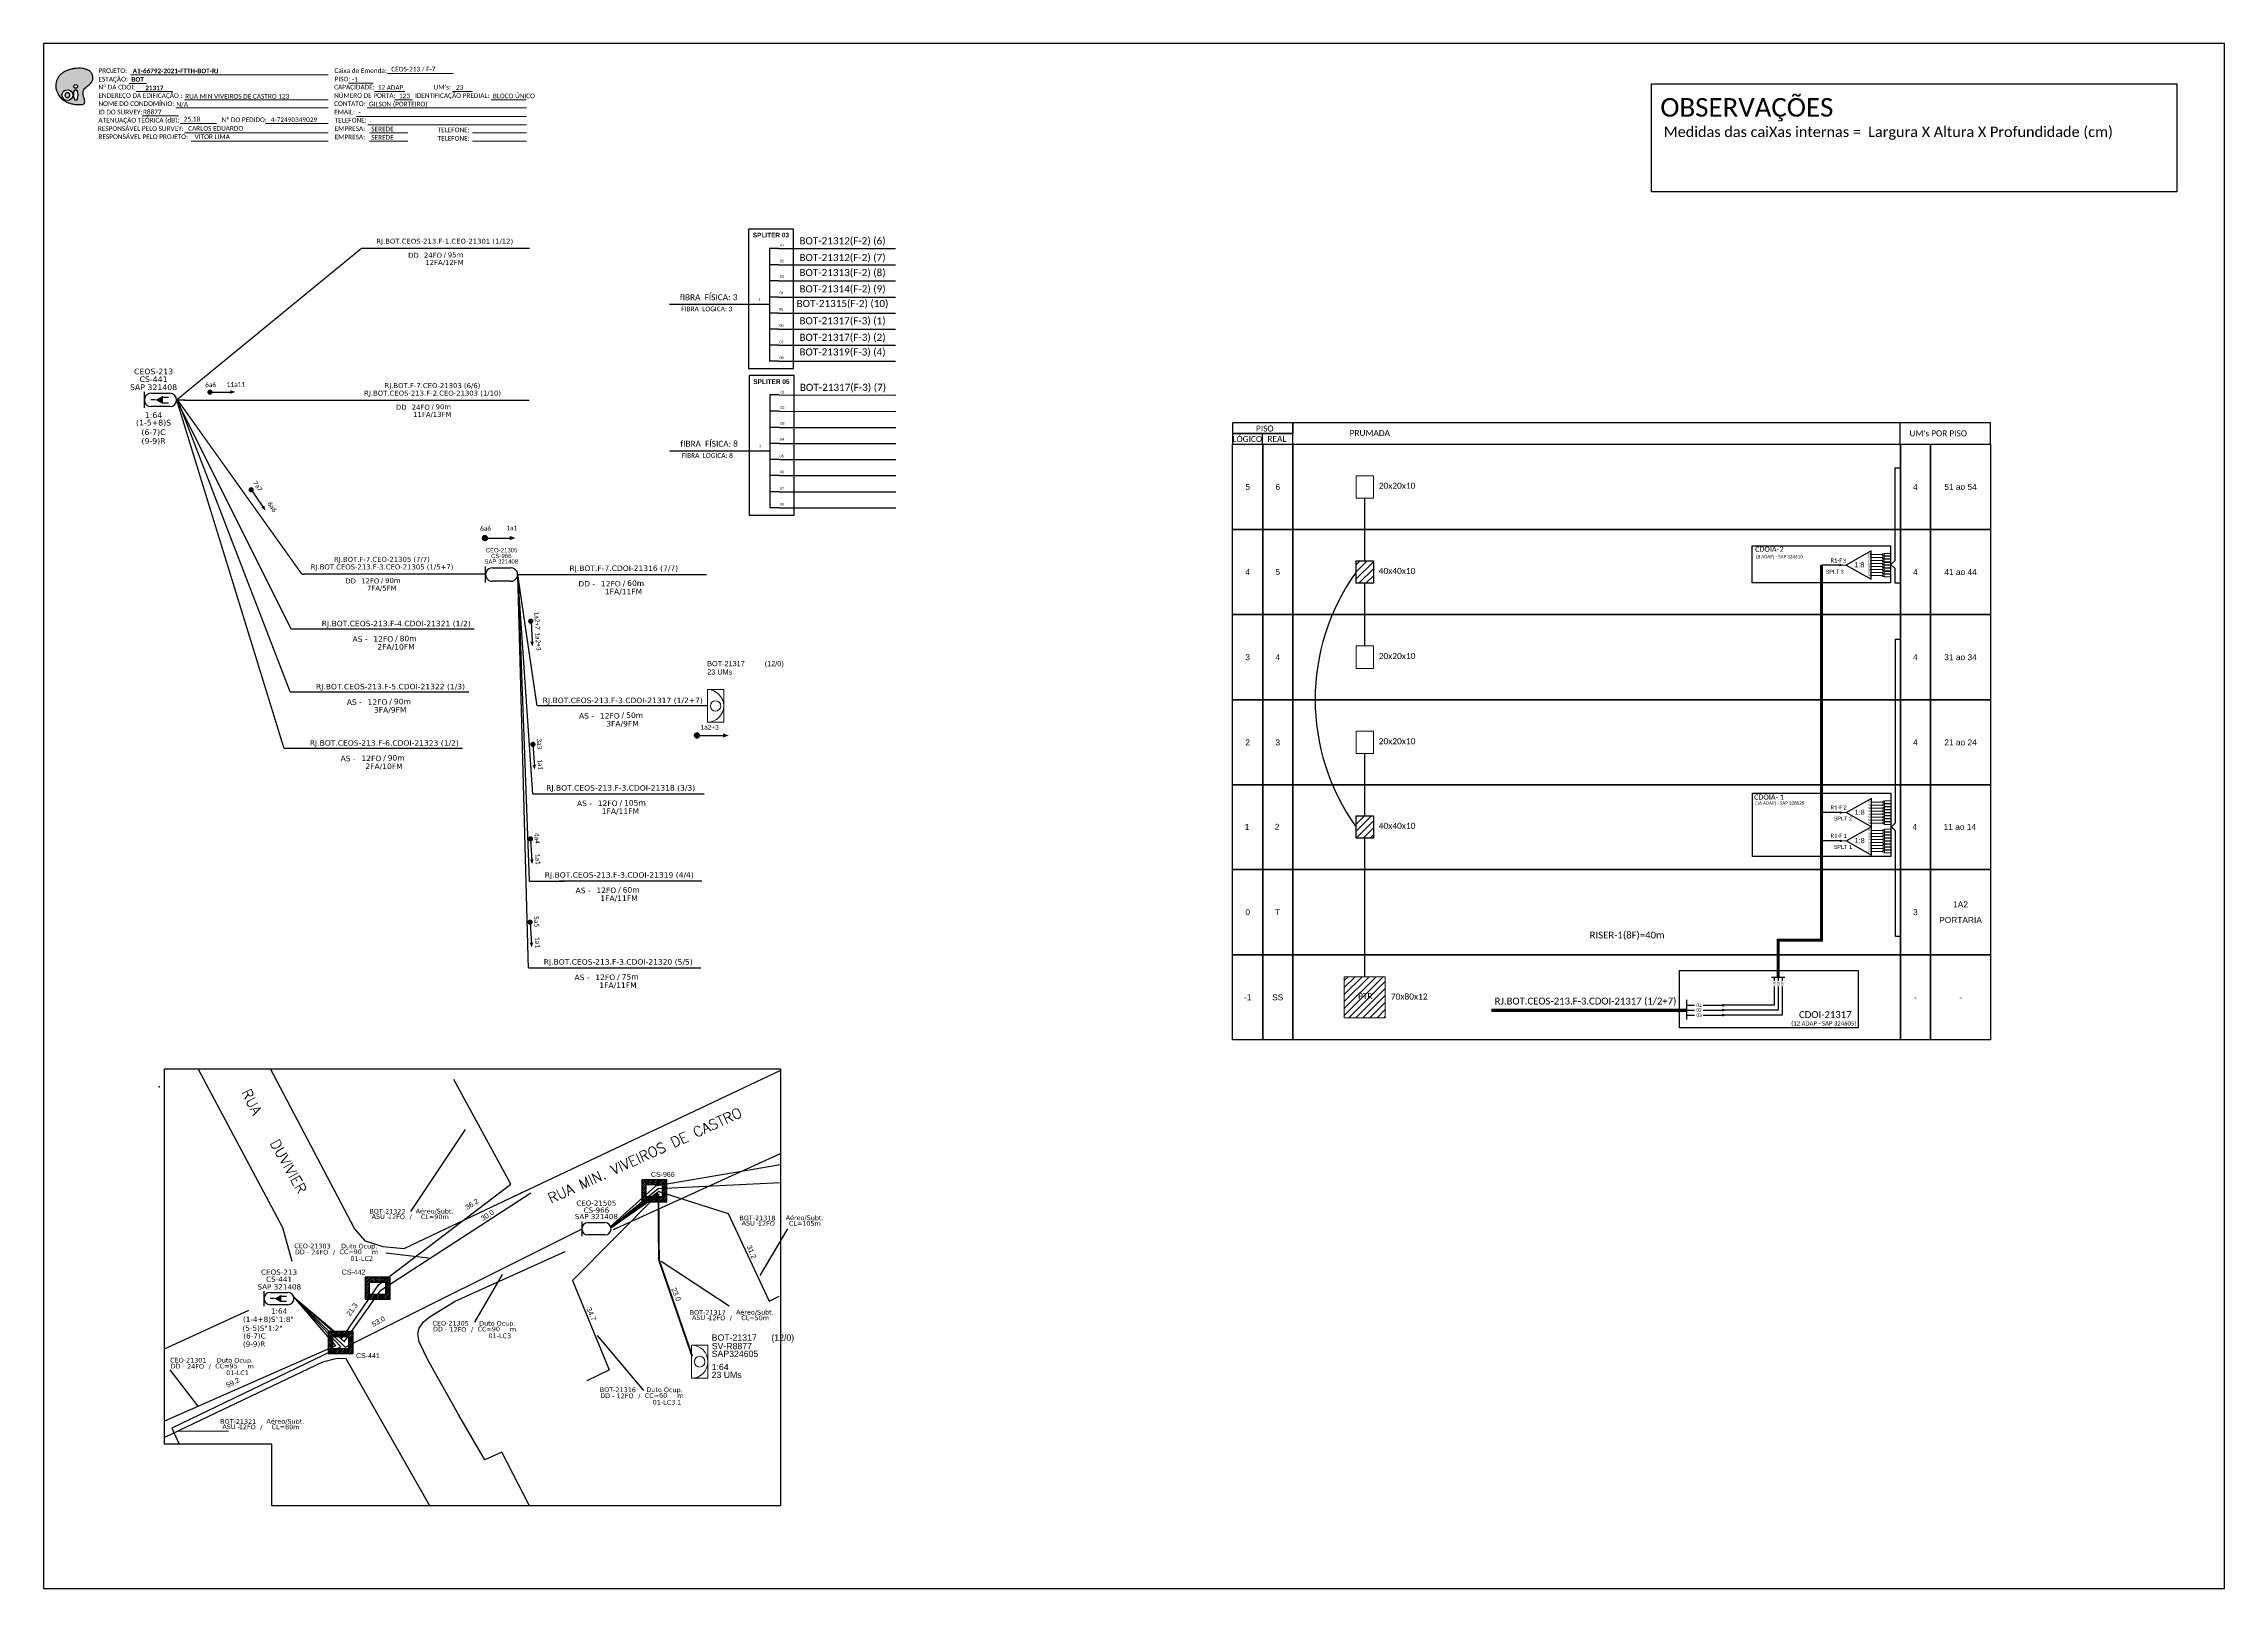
# Paper-space layout 'CDOI-XXXX' of a CAD drawing. Extents: x 0 to 839, y 0 to 594.
# The model-space entities are those that its viewports show. They can reach past a viewport. Long polylines and large blocks are cut down to what shows.
import ezdxf
from ezdxf.enums import TextEntityAlignment as Align

# ---------------------------------------------------------------- set-up
doc = ezdxf.new("R2010")
doc.units = 0
for name, color, linetype in [('10.1-Caixas Subterrâneas', 5, 'Continuous'), ('20.4-CEOS', 1, 'Continuous'), ('20.5-CEO', 1, 'Continuous'), ('CAP a instalar', 1, 'Continuous'), ('FOLHAS', 7, 'Continuous'), ('label_cabos', 7, 'Continuous'), ('Legenda', 1, 'Continuous'), ('MUB', 252, 'Continuous'), ('SETA', 7, 'Continuous')]:
    doc.layers.add(name, color=color, linetype=linetype)
for name, color, linetype, lineweight in [("20.0-LEGENDA DOS CDO'S", 1, 'Continuous', 0), ('20.1-CDO_INTERIOR', 1, 'Continuous', 0), ('20.2-CDO_POSTE', 1, 'Continuous', 5), ('40.1-ETIQUETAS', 1, 'Continuous', 20)]:
    doc.layers.add(name, color=color, linetype=linetype, lineweight=lineweight)
doc.layers.add('EXTRA', color=50, linetype='Continuous', plot=False)
doc.styles.add('ARIAL', font='arial.ttf')
doc.styles.add('ROMANS', font='romans')
doc.styles.add('siredit', font='verdana.ttf')
doc.styles.get("Standard").update_dxf_attribs({"font": 'arial.ttf'})
doc.styles.add('TELEMAR-RJ', font='arial.ttf')
doc.styles.add('WMF-Calibri0', font='calibri.ttf')
doc.styles.add('WMF-Calibri1', font='calibrib.ttf')
doc.linetypes.add('FENCELINE1', pattern='A,0.25,-0.1,[133,ltypeshp.shx,S=0.1,R=0,X=-0.1,Y=0],-0.1,1', length=1.45)
doc.dimstyles.new('CC', dxfattribs={"dimtxt": 1, "dimasz": 2, "dimexe": 0.18, "dimexo": 0.0625, "dimgap": 0.09, "dimtad": 0, "dimdec": 0, "dimrnd": 1, "dimzin": 0, "dimdsep": 46, "dimtxsty": 'siredit', "dimblk": 'NONE', "dimcen": 0, "dimse1": 1, "dimse2": 1, "dimsd1": 1, "dimsd2": 1, "dimclrt": 7, "dimadec": 0, "dimazin": 0, "dimtfac": 1, "dimtdec": 0, "dimtofl": 0, "dimtmove": 0, "dimatfit": 3, "dimfxl": 0, "dimtolj": 1, "dimtzin": 0, "dimarcsym": 0})

# ---------------------------------------------------------------- blocks, each defined once
blk = doc.blocks.new('OI')
h = blk.add_hatch(color=40)
edge = h.paths.add_edge_path()
edge.add_spline(control_points=[(4.35, -0.67), (3.92, -0.99), (3.26, -1.5), (2.81, -2.59), (2.9, -3.5), (3.06, -4.27), (3.31, -4.85), (3.37, -5.39), (3.4, -5.88), (3.2, -6.4), (2.54, -6.61), (1.65, -6.63), (0.55, -6.67), (-0.56, -6.42), (-1.61, -6.14), (-2.77, -5.61), (-3.92, -4.77), (-4.89, -3.7), (-5.34, -2.65), (-5.6, -1.94), (-5.85, -0.96), (-5.71, 0.47), (-5.1, 2.02), (-4.14, 3.02), (-3.3, 3.61), (-2.37, 4.16), (-1.36, 4.44), (-0.56, 4.7), (0.79, 4.85), (2.24, 4.97), (3.79, 4.57), (4.67, 4.21), (5.44, 3.65), (5.76, 2.99), (6.03, 2.21), (6.01, 1.46), (5.72, 0.64), (5.31, 0.08), (4.88, -0.38), (4.51, -0.55), (4.35, -0.67)], knot_values=[0, 0, 0, 0, 1.60434, 2.417191, 3.427595, 4.282808, 4.776746, 5.304182, 5.888771, 6.258406, 6.858137, 7.79129, 8.986195, 10.124242, 11.187857, 12.242908, 13.953784, 15.414161, 16.515391, 17.349188, 17.675853, 19.552021, 21.515531, 22.568638, 23.63245, 24.621084, 25.782718, 26.745347, 27.142653, 29.870543, 31.004649, 31.921532, 32.709589, 33.801391, 34.042471, 35.192333, 35.971461, 36.628871, 37.254359, 37.836911, 37.836911, 37.836911, 37.836911], degree=3, periodic=0)
h.paths.add_polyline_path([(1.13, -0.87, -1), (-0.04, -0.87, -1)], flags=16)
edge = h.paths.add_edge_path(flags=16)
edge.add_ellipse((0.56, -3.59), major_axis=(-0.02, 1.71), ratio=0.361305, start_angle=0, end_angle=360)
h.paths.add_polyline_path([(-0.36, -3.62, -1), (-3.8, -3.62, -1)], flags=16)
edge = h.paths.add_edge_path(flags=0)
edge.add_ellipse((-2.08, -3.62), major_axis=(0, 0.885), ratio=0.758294, start_angle=0, end_angle=360)
at = {"color": 40}
for centre, radius in [((-2.08, -3.62), 1.72), ((0.54, -0.87), 0.587)]:
    blk.add_circle(centre, radius, dxfattribs=at)
blk.add_ellipse((-2.08, -3.62), major_axis=(0, 0.885), ratio=0.758294, start_param=-3.141592653589792, end_param=3.141592653589792, dxfattribs=at)
blk.add_ellipse((0.56, -3.59), major_axis=(-0.02, 1.71), ratio=0.361305, dxfattribs=at)
at = {"color": 40, "start_tangent": (-0.800898, -0.598801), "end_tangent": (-0.800898, -0.598801)}
blk.add_spline([(4.35, -0.67), (3.2, -1.78), (2.9, -2.54), (2.92, -3.55), (3.12, -4.38), (3.28, -4.85), (3.37, -5.37), (3.35, -5.95), (3.2, -6.29), (2.66, -6.55), (1.73, -6.63), (0.54, -6.62), (-0.58, -6.41), (-1.6, -6.11), (-2.56, -5.67), (-3.95, -4.67), (-4.89, -3.56), (-5.37, -2.56), (-5.64, -1.78), (-5.72, -1.46), (-5.63, 0.42), (-4.84, 2.22), (-4.13, 2.99), (-3.27, 3.62), (-2.4, 4.09), (-1.3, 4.47), (-0.37, 4.72), (0.02, 4.77), (2.75, 4.8), (3.85, 4.53), (4.69, 4.16), (5.31, 3.68), (5.85, 2.73), (5.93, 2.5), (5.94, 1.35), (5.67, 0.62), (5.29, 0.08), (4.84, -0.36), (4.35, -0.67)], degree=3, dxfattribs=at)
blk = doc.blocks.new('CARIMBO')
at = {"color": 7, "lineweight": 0}
for points in [[(134.48, -16.3), (159.61, -16.3)], [(35.15, -20.06), (41.7, -20.06)], [(35.66, -16.79), (111.64, -16.79)], [(37.81, -23.14), (51.75, -23.14)], [(119.43, -20.02), (128.92, -20.02)], [(129.48, -23.14), (141.1, -23.14)], [(159.42, -23.14), (167.09, -23.14)], [(40.13, -32.55), (54.07, -32.55)], [(52.97, -29.48), (111.64, -29.48)], [(56.38, -26.37), (111.64, -26.37)], [(122.56, -32.72), (187.83, -32.72)], [(126.6, -29.48), (187.83, -29.48)], [(137.07, -26.37), (144.01, -26.37)], [(174.24, -26.37), (187.8, -26.37)], [(54.67, -35.52), (68.61, -35.52)], [(56.38, -39.07), (111.64, -39.07)], [(126.84, -35.96), (187.83, -35.96)], [(127.45, -39.07), (142.25, -39.07)], [(167.06, -39.07), (187.83, -39.07)], [(58.87, -42.31), (111.64, -42.31)], [(127.45, -42.31), (142.25, -42.31)], [(167.06, -42.31), (187.83, -42.31)]]:
    blk.add_lwpolyline(points, dxfattribs=at)
at = {"color": 7, "xscale": 1.213923925163967, "yscale": 1.213923925163967, "zscale": 1.213923925163967, "rotation": 0.1532896023949059}
blk.add_blockref('OI', (13.86, -20.16), dxfattribs=at)
at = {"color": 7, "lineweight": 0, "style": 'WMF-Calibri0'}
for s, height, p in [('PROJETO:', 1.793, (23.26, -16.04)), ('Caixa de Emenda:', 1.7927, (114.02, -16.04)), ('ESTAÇÃO:', 1.793, (23.26, -19.32)), ('ENDEREÇO DA EDIFICAÇÃO :', 1.7927, (23.26, -25.63)), ('Nº DA CDOI:', 1.7927, (23.26, -22.39)), ('CAPACIDADE:', 1.7927, (113.91, -22.39)), ('NÚMERO DE PORTA:', 1.7927, (113.91, -25.63)), ('PISO:', 1.793, (114.09, -19.28)), ('IDENTIFICAÇÃO PREDIAL:', 1.7927, (144.99, -25.63)), ("UM's:", 1.793, (152.15, -22.39)), ('ATENUAÇÃO TEÓRICA (dB):', 1.7927, (23.26, -35.09)), ('NOME DO CONDOMÍNIO:', 1.7927, (23.26, -28.74)), ('ID DO SURVEY:', 1.7927, (23.26, -31.97)), ('CONTATO:', 1.793, (113.91, -28.74)), ('EMAIL:', 1.793, (113.91, -31.97)), ('TELEFONE:', 1.793, (114.09, -35.09)), ('RESPONSÁVEL PELO SURVEY:', 1.7927, (23.02, -38.32)), ('RESPONSÁVEL PELO PROJETO:', 1.7927, (23.26, -41.44)), ('EMPRESA:', 1.793, (114.09, -38.32)), ('EMPRESA:', 1.793, (114.09, -41.56)), ('TELEFONE:', 1.793, (153.7, -38.83)), ('TELEFONE:', 1.793, (153.7, -42.06))]:
    blk.add_text(s, height=height, dxfattribs=at).set_placement(p)
at = {"color": 7, "lineweight": 0, "flags": 8}
for tag, p, style in [('PROJ', (36.46, -16.13), 'WMF-Calibri1'), ('CEOS-XX', (135.87, -15.46), 'WMF-Calibri0'), ('EST', (35.94, -19.41), 'WMF-Calibri1'), ('LOGRADOURO', (56.65, -25.91), 'WMF-Calibri0'), ('PISO_PTR', (120.78, -19.42), 'WMF-Calibri0'), ('CAPAC.', (130.66, -22.52), 'WMF-Calibri0'), ('N°', (138.85, -25.77), 'WMF-Calibri0'), ("UC'S", (160.78, -22.54), 'WMF-Calibri0'), ('N°PREDIO', (174.94, -25.77), 'WMF-Calibri0'), ('_ID_', (40.39, -31.94), 'WMF-Calibri0'), ('NOME_DO_COND.', (53.23, -29.02), 'WMF-Calibri0'), ('O_POTEN', (56.06, -34.68), 'WMF-Calibri0'), ('EMAIL', (123.26, -32.12), 'WMF-Calibri0'), ('NOME_DO_CONTATO', (127.3, -28.89), 'WMF-Calibri0'), ('RES_SURVEY', (57.78, -38.23), 'WMF-Calibri0'), ('RES_PROJ', (60.27, -41.47), 'WMF-Calibri0'), ('TELEFONE', (127.55, -35.36), 'WMF-Calibri0'), ('EMP_RESP_SURVEY', (128.16, -38.47), 'WMF-Calibri0'), ('EMP_RESP_PROJ', (128.16, -41.71), 'WMF-Calibri0'), ('CONT_RESP_SURVEY', (167.76, -38.47), 'WMF-Calibri0'), ('CONT_RESP_PROJ', (167.76, -41.71), 'WMF-Calibri0')]:
    blk.add_attdef(tag, p, '', height=1.79, dxfattribs=dict(at, style=style))
at = {"color": 7, "lineweight": 0, "style": 'WMF-Calibri1', "flags": 8}
blk.add_attdef("N° CDO'S", text='', height=1.79, dxfattribs=at).set_placement((44.78, -22.68), align=Align.CENTER)
blk = doc.blocks.new('ETIQUETA_RS5F')
at = {"layer": '40.1-ETIQUETAS', "color": 0, "style": 'siredit'}
blk.add_text('/', height=1.5, dxfattribs=at).set_placement((1.58, -1.95), align=Align.MIDDLE_RIGHT)
for tag, p in [('ETIQUETA_R_SECUNDARIA', (1.21, 2.1)), ('ETIQUETA_R_PRIMARIA', (1.21, 4.1)), ('F_ATIVAS/F_MORTAS', (1.14, -4.24))]:
    blk.add_attdef(tag, text='', height=1.5, dxfattribs=at).set_placement(p, align=Align.MIDDLE_CENTER)
for tag, p in [('TIPO_CABO', (-6.58, -2.12)), ('CAP_CABO', (0.4, -2.09))]:
    blk.add_attdef(tag, text='', height=1.5, dxfattribs=at).set_placement(p, align=Align.MIDDLE_RIGHT)
blk.add_attdef('METROS', text='', height=1.5, dxfattribs=at).set_placement((2.14, -1.95), align=Align.MIDDLE_LEFT)
for tag, p in [('FUSÃO_1', (0.85, -8.39)), ('FUSÃO_2', (0.85, -10.6)), ('FUSÃO_3', (0.85, -12.93)), ('FUSÃO_4', (0.85, -15.14)), ('FUSÃO_5', (0.85, -17.16))]:
    blk.add_attdef(tag, text='', height=1.5, dxfattribs=at).set_placement(p, align=Align.CENTER)
blk = doc.blocks.new('CEOS_RP_CT_DRT')
at = {"layer": '20.4-CEOS', "color": 0}
for p, q in [((-4.54, 1.19), (-1.19, 1.19)), ((-1.19, -1.19), (-4.54, -1.19))]:
    blk.add_line(p, q, dxfattribs=at)
for points in [[(-5.73, -1.43), (-5.73, 1.44)], [(-3.79, 0), (-4.59, 0)], [(-2.47, 0.48), (-1.45, 0.48)], [(-2.47, -0.52), (-1.45, -0.52)]]:
    blk.add_lwpolyline(points, dxfattribs=at)
blk.add_lwpolyline([(-3.79, 0, 0, 1.47, 0), (-2.41, 0, 1.47, 1.47, 0)], format="xyseb", dxfattribs=at)
for centre, start, end in [((-4.54, 0), 90, 270), ((-1.19, 0), 270, 90)]:
    blk.add_arc(centre, 1.19, start, end, dxfattribs=at)
at = {"layer": '20.4-CEOS', "color": 7, "style": 'siredit'}
for tag, p in [('Nº_DA_CEOS', (-2.86, 5.6)), ('LOCAL', (-2.86, 4.24)), ('SAP', (-2.86, 2.78)), ('RACIO_SPLITAGEM', (-2.86, -1.88)), ('FIBRAS_SPLITTER', (-2.86, -3.58)), ('RESERVA_FINAIS', (-2.86, -6.39)), ('FIBRAS_TOP_C', (-2.86, -5.08))]:
    blk.add_attdef(tag, text='', height=1.01, dxfattribs=at).set_placement(p, align=Align.TOP_CENTER)
blk = doc.blocks.new('CDOE-TEXTO PADRÃO')
at = {"layer": "20.0-LEGENDA DOS CDO'S", "color": 0, "style": 'ARIAL'}
for tag, p in [('CDO_N', (0.49, 7.39)), ('SAP', (0.51, 1.67)), ('CORDOALHA', (0.5, 4.33)), ('SPLITER_1', (0.59, -0.91)), ('(XX-XX_F)S', (0.54, -8.29)), ('SPLITER_2', (0.6, -3.55)), ('(XX-XX_L)S', (0.55, -10.83)), ('UMS', (0.55, -13.15))]:
    blk.add_attdef(tag, p, '', height=1.7, rotation=0.11799, dxfattribs=at)
blk.add_attdef('FIBRAS_UTILIZADAS', text='', height=1.7, rotation=0.11799, dxfattribs=at).set_placement((19.77, 7.43), align=Align.CENTER)
blk = doc.blocks.new('CDOI_INT')
at = {"layer": '20.1-CDO_INTERIOR', "color": 0, "lineweight": 18}
blk.add_lwpolyline([(4.25, -4.25), (4.25, 4.25), (0, 4.25), (0, -4.25)], close=True, dxfattribs=at)
blk.add_circle((2.12, 0), 1.36, dxfattribs=at)
blk.add_arc((0, 0), 4.25, 270, 90, dxfattribs=at)
at = {"layer": "20.0-LEGENDA DOS CDO'S", "color": 0, "style": 'ARIAL'}
for tag, p in [('CDO_N', (-0.08, 10.38)), ('SPLITER_1', (21.18, 10.38)), ('SAP', (-0.08, 6.23)), ('SURVEY', (-0.08, 8.2)), ('SPLITER_2', (21.19, 8.68)), ('1:XX', (5.94, -2.22)), ('UMS', (5.94, -4.24))]:
    blk.add_attdef(tag, p, '', height=1.36, dxfattribs=at)
blk.add_attdef('FIBRAS_UTILIZADAS', text='', height=1.36, dxfattribs=at).set_placement((15.34, 10.38), align=Align.CENTER)
blk = doc.blocks.new('*X59')
at = {"color": 0, "linetype": 'Continuous'}
for p, q in [((-1.25, 0.34099), (-0.49099, 1.1)), ((-1.25, 0.517767), (-0.667767, 1.1)), ((-1.25, 0.694544), (-0.844544, 1.1)), ((-1.25, 0.87132), (-1.02132, 1.1)), ((-1.25, 1.048097), (-1.198097, 1.1)), ((-1.25, 0.164214), (-0.8035, 0.610714)), ((-1.25, -0.012563), (-0.8035, 0.433937)), ((-1.25, -0.18934), (-0.8035, 0.25716)), ((-1.25, -0.366117), (-0.8035, 0.080383)), ((-0.789214, 0.625), (-0.314214, 1.1)), ((-0.612437, 0.625), (-0.137437, 1.1)), ((-0.43566, 0.625), (0.03934, 1.1)), ((-0.258883, 0.625), (0.216117, 1.1)), ((-0.082107, 0.625), (0.392893, 1.1)), ((0.09467, 0.625), (0.56967, 1.1)), ((0.271447, 0.625), (0.746447, 1.1)), ((0.448223, 0.625), (0.923223, 1.1)), ((0.625, 0.625), (1.1, 1.1)), ((0.801777, 0.625), (1.25, 1.073223)), ((0.8035, 0.449947), (1.25, 0.896447)), ((0.8035, 0.27317), (1.25, 0.71967)), ((0.8035, 0.096393), (1.25, 0.542893)), ((0.8035, -0.080383), (1.25, 0.366117)), ((0.8035, -0.25716), (1.25, 0.18934)), ((0.8035, -0.433937), (1.25, 0.012563)), ((-1.25, -0.542893), (-0.8035, -0.096393)), ((-1.25, -0.71967), (-0.8035, -0.27317)), ((-1.25, -0.896447), (-0.8035, -0.449947)), ((-1.25, -1.073223), (-0.801777, -0.625)), ((-1.1, -1.1), (-0.625, -0.625)), ((-0.923223, -1.1), (-0.448223, -0.625)), ((-0.746447, -1.1), (-0.271447, -0.625)), ((-0.56967, -1.1), (-0.09467, -0.625)), ((-0.392893, -1.1), (0.082107, -0.625)), ((-0.216117, -1.1), (0.258883, -0.625)), ((-0.03934, -1.1), (0.43566, -0.625)), ((0.137437, -1.1), (0.612437, -0.625)), ((0.314214, -1.1), (0.789214, -0.625)), ((0.49099, -1.1), (1.25, -0.34099)), ((0.667767, -1.1), (1.25, -0.517767)), ((0.8035, -0.610714), (1.25, -0.164214)), ((0.844544, -1.1), (1.25, -0.694544)), ((1.02132, -1.1), (1.25, -0.87132)), ((1.198097, -1.1), (1.25, -1.048097))]:
    blk.add_line(p, q, dxfattribs=at)
blk = doc.blocks.new('MANHOLE_MQ')
at = {"color": 0, "linetype": 'Continuous'}
for p, q in [((0.0000062, 0.0000057), (-0.0000063, 0.0000057)), ((-0.0000063, 0.0000057), (-0.0000063, -0.0000053)), ((-0.000004, 0.0000033), (0.000004, 0.0000033)), ((-0.000004, -0.0000029), (-0.000004, 0.0000033)), ((0.000004, 0.0000033), (0.000004, -0.0000029)), ((0.0000062, -0.0000053), (0.0000062, 0.0000057)), ((-0.0000063, -0.0000053), (0.0000062, -0.0000053)), ((0.000004, -0.0000029), (-0.000004, -0.0000029)), ((0.000004, -0.0000029), (0.000004, -0.0000029))]:
    blk.add_line(p, q, dxfattribs=at)
at = {"color": 0, "linetype": 'Continuous', "xscale": 5e-06, "yscale": 5e-06, "zscale": 1e-05}
blk.add_blockref('*X59', (0, 0.0000002), dxfattribs=at)
blk = doc.blocks.new('*U135')
at = {"layer": '20.4-CEOS', "color": 7, "style": 'siredit'}
for tag, p in [('FIBRAS_SPLITTER', (0, 0)), ('FIBRAS_TOP_C', (0, -4.13)), ('RESERVA_FINAIS', (0, -5.46))]:
    blk.add_attdef(tag, p, '', height=1.01, dxfattribs=at)
for tag, p, flags in [('QTDE', (0, -9.4), 1), ('ID_ATIVIDADE', (0, -6.77), 3), ('FATOR', (0, -8.09), 1), ('FID', (0, -10.71), 1)]:
    blk.add_attdef(tag, p, '', height=1.01, dxfattribs=dict(at, flags=flags))
blk = doc.blocks.new('*U134')
at = {"layer": '20.4-CEOS', "color": 7, "style": 'siredit'}
blk.add_attdef('FIBRAS_SPLITTER', (0, 0), '', height=1.01, dxfattribs=at)
for tag, p, flags in [('QTDE', (0, -4.11), 1), ('ID_ATIVIDADE', (0, -1.48), 3), ('FATOR', (0, -2.79), 3), ('FID', (0, -5.42), 1)]:
    blk.add_attdef(tag, p, '', height=1.01, dxfattribs=dict(at, flags=flags))
blk = doc.blocks.new('LEGENDA DOS CABOS')
at = {"layer": 'EXTRA', "color": 0, "style": 'siredit'}
for tag, p in [('ID', (4.6, 0.97)), ('XX', (9.03, 0.97))]:
    blk.add_attdef(tag, text='', height=0.48, rotation=359.69, dxfattribs=at).set_placement(p, align=Align.MIDDLE_CENTER)
at = {"layer": 'Legenda', "color": 0, "style": 'siredit'}
for tag, p in [('TIPO_CABO', (1.31, 0)), ('CABO', (4.69, -0.05)), ('/', (6.81, -0.05)), ('METROS', (10.03, -0.05))]:
    blk.add_attdef(tag, text='', height=0.8, rotation=359.69, dxfattribs=at).set_placement(p, align=Align.MIDDLE_CENTER)
blk = doc.blocks.new('Inst CB DT OCUP CFOA-SM-DD-S-12')
at = {"layer": 'label_cabos', "color": 0, "style": 'siredit'}
for tag, flags, p in [('ID_ATIVIDADE', 3, (1.31, 2.67)), ('FATOR', 1, (11.56, 2.55))]:
    blk.add_attdef(tag, text='', height=1, rotation=359.69, dxfattribs=dict(at, flags=flags)).set_placement(p, align=Align.MIDDLE_CENTER)
for tag, p in [('TIPO_CABO', (1.11, 0)), ('DESTINO_CABO', (3.13, 1.26)), ('CABO', (4.69, -0.05)), ('/', (7.71, -0.05)), ('LANCE', (10.41, 0.02)), ('TIPO_CABO', (13.11, 1.24)), ('UND', (16.46, 0)), ('FID', (13.65, -1.41))]:
    blk.add_attdef(tag, text='', height=1, rotation=359.69, dxfattribs=at).set_placement(p, align=Align.MIDDLE_CENTER)
blk.add_attdef('QTDE', (11.93, -0.45), '', height=1, rotation=359.69, dxfattribs=at)
blk = doc.blocks.new('_None')
blk = doc.blocks.new('Inst CB DT OCUP CFOA-SM-DD-G-24')
at = {"layer": 'label_cabos', "color": 0, "style": 'siredit'}
for tag, flags, p in [('ID_ATIVIDADE', 3, (1.31, 2.67)), ('FATOR', 1, (11.56, 2.55))]:
    blk.add_attdef(tag, text='', height=1, rotation=359.69, dxfattribs=dict(at, flags=flags)).set_placement(p, align=Align.MIDDLE_CENTER)
for tag, p in [('TIPO_CABO', (1.11, 0)), ('DESTINO_CABO', (3.13, 1.26)), ('CABO', (4.69, -0.05)), ('/', (7.71, -0.05)), ('LANCE', (10.41, 0.02)), ('TIPO_CABO', (13.11, 1.24)), ('UND', (16.46, 0)), ('FID', (13.65, -1.41))]:
    blk.add_attdef(tag, text='', height=1, rotation=359.69, dxfattribs=at).set_placement(p, align=Align.MIDDLE_CENTER)
blk.add_attdef('QTDE', (11.93, -0.45), '', height=1, rotation=359.69, dxfattribs=at)
blk = doc.blocks.new('SPLT_1-8_SC-APC')
at = {"color": 1, "lineweight": 0}
blk.add_lwpolyline([(-17.04, -7.55), (-19.26, -7.55)], dxfattribs=at)
at = {"color": 1}
blk.add_lwpolyline([(-7.37, -2.1), (-17.04, -7.55), (-7.37, -13), (-7.37, -2.1)], dxfattribs=at)
at = {"color": 3, "lineweight": 0}
for points in [[(-2.99, -3.51), (-7.37, -3.51)], [(-7.37, -4.66), (-2.99, -4.66)], [(-7.37, -5.82), (-2.99, -5.82)], [(-7.37, -6.97), (-2.99, -6.97)], [(-7.37, -8.12), (-2.99, -8.12)], [(-2.41, -3.02), (-2.41, -4)], [(-2.41, -3.02), (0, -3.02)], [(-2.41, -4), (0, -4)], [(-2.41, -4.17), (-2.41, -5.16)], [(-2.41, -4.17), (0, -4.17)], [(-2.41, -5.16), (0, -5.16)], [(-2.41, -5.32), (-2.41, -6.31)], [(-2.41, -5.32), (0, -5.32)], [(-2.41, -6.31), (0, -6.31)], [(-2.41, -6.48), (-2.41, -7.46)], [(-2.41, -6.48), (0, -6.48)], [(-2.41, -7.46), (0, -7.46)], [(-2.41, -7.63), (-2.41, -8.62)], [(-2.41, -7.63), (0, -7.63)], [(-7.37, -9.28), (-2.99, -9.28)], [(-7.37, -10.43), (-2.99, -10.43)], [(-7.37, -11.58), (-2.99, -11.58)], [(-2.41, -8.62), (0, -8.62)], [(-2.41, -8.78), (-2.41, -9.77)], [(-2.41, -8.78), (0, -8.78)], [(-2.41, -9.77), (0, -9.77)], [(-2.41, -9.94), (-2.41, -10.92)], [(-2.41, -9.94), (0, -9.94)], [(-2.41, -10.92), (0, -10.92)], [(-2.41, -11.09), (-2.41, -12.08)], [(-2.41, -11.09), (0, -11.09)], [(-2.41, -12.08), (0, -12.08)]]:
    blk.add_lwpolyline(points, dxfattribs=at)
for points in [[(-2.99, -3.22), (-2.41, -3.22), (-2.41, -3.8), (-2.99, -3.8)], [(-2.99, -4.38), (-2.41, -4.38), (-2.41, -4.95), (-2.99, -4.95)], [(-2.99, -5.53), (-2.41, -5.53), (-2.41, -6.1), (-2.99, -6.1)], [(-2.99, -6.68), (-2.41, -6.68), (-2.41, -7.26), (-2.99, -7.26)], [(-2.99, -7.84), (-2.41, -7.84), (-2.41, -8.41), (-2.99, -8.41)], [(-2.99, -8.99), (-2.41, -8.99), (-2.41, -9.56), (-2.99, -9.56)], [(-2.99, -10.14), (-2.41, -10.14), (-2.41, -10.72), (-2.99, -10.72)], [(-2.99, -11.3), (-2.41, -11.3), (-2.41, -11.87), (-2.99, -11.87)]]:
    blk.add_lwpolyline(points, close=True, dxfattribs=at)
at = {"color": 1, "style": 'ARIAL'}
for s, height, p in [('1:8', 2, (-13.91, -8.4)), ('S1', 0.75, (-8.74, -3.78)), ('S2', 0.75, (-8.74, -4.97)), ('S3', 0.75, (-8.74, -6.18)), ('S4', 0.75, (-8.74, -7.36)), ('S5', 0.75, (-8.74, -8.57)), ('S6', 0.75, (-8.74, -9.69)), ('S7', 0.75, (-8.74, -10.78)), ('S8', 0.75, (-8.74, -11.9))]:
    blk.add_text(s, height=height, dxfattribs=at).set_placement(p)

msp = doc.modelspace()

# ---------------------------------------------------------------- hatches: boundary and pattern name
h = msp.add_hatch()
h.set_pattern_fill('ANSI31', color=1, scale=0.6)
h.set_pattern_definition([(45, (-724.419, -14.3055), (-1.3470384, 1.3470384), [])])
h.paths.add_polyline_path([(415.39, 1091.52), (422.01, 1091.52), (422.01, 1100.14), (415.39, 1100.14)])
h.paths.add_polyline_path([(422.01, 1002.1), (415.39, 1002.1), (415.39, 993.48), (422.01, 993.48)])
h = msp.add_hatch(color=3)
h.dxf.hatch_style = 1
edge = h.paths.add_edge_path()
edge.add_arc((601.55, 1098.5), 0.256, 0, 360)
h = msp.add_hatch(color=3)
h.dxf.hatch_style = 1
edge = h.paths.add_edge_path()
edge.add_arc((601.69, 1003.34), 0.256, 0, 360)
h = msp.add_hatch(color=3)
h.dxf.hatch_style = 1
edge = h.paths.add_edge_path()
edge.add_arc((601.69, 992.44), 0.256, 0, 360)
h = msp.add_hatch()
h.set_pattern_fill('ANSI31', color=1, scale=0.6)
h.set_pattern_definition([(45, (-311.0073, 3611.4577), (-1.3470384, 1.3470384), [])])
h.paths.add_polyline_path([(426.6, 940.2), (410.8, 940.2), (410.8, 924.39), (426.6, 924.39)])
h.paths.add_polyline_path([(415.53, 931.03), (422.34, 931.03), (422.34, 934.5), (415.53, 934.5)], flags=24)
h = msp.add_hatch(color=3)
h.dxf.hatch_style = 1
edge = h.paths.add_edge_path()
edge.add_arc((556.42, 929.24), 0.32, 0, 360)
h = msp.add_hatch(color=3)
h.dxf.hatch_style = 1
edge = h.paths.add_edge_path()
edge.add_arc((556.42, 927.36), 0.32, 0, 360)
h = msp.add_hatch(color=3)
h.dxf.hatch_style = 1
edge = h.paths.add_edge_path()
edge.add_arc((556.42, 925.44), 0.32, 0, 360)

# ---------------------------------------------------------------- linework, layer by layer
at = {"color": 7, "linetype": 'Continuous'}
for p, q in [((189.76, 1220.26), (189.76, 1176.83)), ((193.27, 1220.26), (189.76, 1220.26)), ((193.45, 1213.98), (189.94, 1213.98)), ((193.45, 1207.79), (189.94, 1207.79)), ((193.45, 1201.57), (189.94, 1201.57)), ((186.11, 1198.84), (189.74, 1198.84)), ((193.45, 1195.4), (189.94, 1195.4)), ((193.45, 1189.24), (189.94, 1189.24)), ((193.45, 1183.05), (189.94, 1183.05)), ((193.45, 1176.87), (189.94, 1176.87)), ((189.94, 1163.91), (189.94, 1120.48)), ((193.46, 1163.91), (189.94, 1163.91)), ((193.64, 1157.63), (190.12, 1157.63)), ((193.64, 1151.44), (190.12, 1151.44)), ((186.3, 1142.48), (189.93, 1142.48)), ((193.64, 1145.22), (190.12, 1145.22)), ((193.64, 1139.05), (190.12, 1139.05)), ((193.64, 1132.89), (190.12, 1132.89)), ((193.64, 1126.7), (190.12, 1126.7)), ((193.64, 1120.52), (190.12, 1120.52))]:
    msp.add_line(p, q, dxfattribs=at)
at = {"color": 10, "linetype": 'Continuous'}
for p, q in [((193.27, 1220.26), (238.22, 1220.25)), ((193.45, 1213.98), (238.22, 1213.97)), ((193.45, 1207.8), (238.22, 1207.79)), ((193.45, 1201.58), (238.22, 1201.57)), ((193.45, 1195.42), (238.22, 1195.4)), ((193.45, 1189.25), (238.22, 1189.24)), ((193.45, 1183.06), (238.22, 1183.05)), ((193.45, 1176.87), (238.22, 1176.86)), ((193.46, 1163.91), (238.41, 1163.9)), ((193.64, 1157.63), (238.41, 1157.62)), ((193.64, 1151.45), (238.41, 1151.44)), ((193.64, 1145.23), (238.41, 1145.22)), ((193.64, 1139.07), (238.41, 1139.05)), ((193.64, 1132.9), (238.41, 1132.89)), ((193.64, 1126.71), (238.41, 1126.7)), ((193.64, 1120.52), (238.41, 1120.51))]:
    msp.add_line(p, q, dxfattribs=at)
at = {"color": 1, "linetype": 'Continuous', "lineweight": 60}
for p, q in [((186.11, 1198.84), (151.32, 1198.73)), ((186.3, 1142.48), (151.51, 1142.37))]:
    msp.add_line(p, q, dxfattribs=at)
for points in [[(-89.32, 705.02), (749.25, 705.02), (749.25, 1299.02), (-89.32, 1299.02), (-89.32, 705.02)], [(379.42, 1144.95), (379.42, 1149.06)], [(390.99, 1144.95), (659.36, 1144.95), (659.36, 1153.17), (390.99, 1153.17), (390.99, 1153.17), (390.99, 1149.06)], [(624.61, 1144.95), (624.61, 1153.17)], [(542.51, 925.44), (545.43, 925.44)], [(548.83, 925.44), (556.42, 925.44), (556.42, 925.44)]]:
    msp.add_lwpolyline(points)
at = {"color": 7}
for points in [[(528.93, 1283.55), (730.92, 1283.55), (730.92, 1241.99), (528.93, 1241.99)], [(181.79, 1174.05), (199.07, 1174.05), (199.07, 1227.71), (181.79, 1227.71)], [(181.98, 1117.7), (199.26, 1117.7), (199.26, 1171.36), (181.98, 1171.36)]]:
    msp.add_lwpolyline(points, close=True, dxfattribs=at)
at = {"color": 7, "lineweight": 0}
msp.add_lwpolyline([(-4.01, 1268.26), (20.14, 1268.26)], dxfattribs=at)
for points, const_width in [([(-25.87, 1164.99, 1), (-24.87, 1165, 1)], 1), ([(-9.79, 1127.88, 1), (-9.23, 1127.06, 1)], 1), ([(79.77, 1108.88, 1), (80.98, 1108.88, 1)], 1.21), ([(97.95, 1077.44, 1), (98.02, 1076.44, 1)], 1), ([(161.3, 1032.98, 1), (162.51, 1032.98, 1)], 1.21), ([(98.8, 1030.07, 1), (98.86, 1029.07, 1)], 1), ([(97.86, 993.72, 1), (97.92, 992.72, 1)], 1), ([(97.71, 961.71, 1), (97.78, 960.71, 1)], 1)]:
    msp.add_lwpolyline(points, format="xyb", close=True, dxfattribs=dict(const_width=const_width))
for points in [[(367.85, 1149.06), (390.99, 1149.06), (390.99, 1153.17), (367.85, 1153.17)], [(367.85, 1144.95), (390.99, 1144.95), (390.99, 1149.06), (367.85, 1149.06)], [(367.88, 1144.95), (379.45, 1144.95), (379.45, 1112.2), (367.88, 1112.2)], [(379.45, 1144.95), (391.03, 1144.95), (391.03, 1112.2), (379.45, 1112.2)], [(391.03, 1144.95), (624.64, 1144.95), (624.64, 1112.2), (391.03, 1112.2)], [(624.64, 1144.95), (636.21, 1144.95), (636.21, 1112.2), (624.64, 1112.2)], [(636.21, 1144.95), (659.36, 1144.95), (659.36, 1112.2), (636.21, 1112.2)], [(367.88, 1112.2), (379.45, 1112.2), (379.45, 1079.46), (367.88, 1079.46)], [(379.45, 1112.2), (391.03, 1112.2), (391.03, 1079.46), (379.45, 1079.46)], [(391.03, 1112.2), (624.64, 1112.2), (624.64, 1079.46), (391.03, 1079.46)], [(624.64, 1112.2), (636.21, 1112.2), (636.21, 1079.46), (624.64, 1079.46)], [(636.21, 1112.2), (659.36, 1112.2), (659.36, 1079.46), (636.21, 1079.46)], [(367.88, 1079.46), (379.45, 1079.46), (379.45, 1046.71), (367.88, 1046.71)], [(379.45, 1079.46), (391.03, 1079.46), (391.03, 1046.71), (379.45, 1046.71)], [(391.03, 1079.46), (624.64, 1079.46), (624.64, 1046.71), (391.03, 1046.71)], [(624.64, 1079.46), (636.21, 1079.46), (636.21, 1046.71), (624.64, 1046.71)], [(636.21, 1079.46), (659.36, 1079.46), (659.36, 1046.71), (636.21, 1046.71)], [(367.88, 1046.71), (379.45, 1046.71), (379.45, 1013.97), (367.88, 1013.97)], [(379.45, 1046.71), (391.03, 1046.71), (391.03, 1013.97), (379.45, 1013.97)], [(391.03, 1046.71), (624.64, 1046.71), (624.64, 1013.97), (391.03, 1013.97)], [(624.64, 1046.71), (636.21, 1046.71), (636.21, 1013.97), (624.64, 1013.97)], [(636.21, 1046.71), (659.36, 1046.71), (659.36, 1013.97), (636.21, 1013.97)], [(367.88, 1013.97), (379.45, 1013.97), (379.45, 981.41), (367.88, 981.41)], [(379.45, 1013.97), (391.03, 1013.97), (391.03, 981.41), (379.45, 981.41)], [(391.03, 1013.97), (624.64, 1013.97), (624.64, 981.41), (391.03, 981.41)], [(624.64, 1013.97), (636.21, 1013.97), (636.21, 981.41), (624.64, 981.41)], [(636.21, 1013.97), (659.36, 1013.97), (659.36, 981.41), (636.21, 981.41)], [(367.88, 981.41), (379.45, 981.41), (379.45, 948.67), (367.88, 948.67)], [(379.45, 981.41), (391.03, 981.41), (391.03, 948.67), (379.45, 948.67)], [(391.03, 981.41), (624.64, 981.41), (624.64, 948.67), (391.03, 948.67)], [(624.64, 981.41), (636.21, 981.41), (636.21, 948.67), (624.64, 948.67)], [(636.21, 981.41), (659.36, 981.41), (659.36, 948.67), (636.21, 948.67)], [(367.88, 948.67), (379.45, 948.67), (379.45, 915.93), (367.88, 915.93)], [(379.45, 948.67), (391.03, 948.67), (391.03, 915.93), (379.45, 915.93)], [(391.03, 948.67), (624.64, 948.67), (624.64, 915.93), (391.03, 915.93)], [(624.64, 948.67), (636.21, 948.67), (636.21, 915.93), (624.64, 915.93)], [(636.21, 948.67), (659.36, 948.67), (659.36, 915.93), (636.21, 915.93)]]:
    msp.add_lwpolyline(points, close=True)
at = {"color": 0, "lineweight": 0}
for points in [[(415.39, 1132.88), (422.01, 1132.88), (422.01, 1124.26), (415.39, 1124.26)], [(415.39, 1067.4), (422.01, 1067.4), (422.01, 1058.78), (415.39, 1058.78)], [(415.39, 1034.65), (422.01, 1034.65), (422.01, 1026.03), (415.39, 1026.03)]]:
    msp.add_lwpolyline(points, close=True, dxfattribs=at)
at = {"color": 3}
for points in [[(624.26, 1091.54), (622.61, 1091.54), (622.61, 1097.21), (621.04, 1098.71), (622.61, 1100.22), (622.61, 1135.95), (624.26, 1135.95)], [(418.7, 1100.14), (418.7, 1124.26)], [(418.7, 1067.4), (418.7, 1091.52)], [(624.43, 955.68), (622.78, 955.68), (622.78, 996.32), (621.21, 997.82), (622.78, 999.33), (622.78, 1069.99), (624.43, 1069.99)], [(418.7, 1002.1), (418.7, 1026.03)], [(418.7, 940.2), (418.7, 993.48)], [(542.51, 929.24), (545.43, 929.24)], [(548.83, 929.24), (556.42, 929.24), (556.42, 929.24)]]:
    msp.add_lwpolyline(points, dxfattribs=at)
at = {"color": 1}
for points in [[(415.39, 1100.14), (422.01, 1100.14), (422.01, 1091.52), (415.39, 1091.52)], [(567.71, 1105.95), (620.84, 1105.95), (620.84, 1091.63), (567.71, 1091.63)], [(567.85, 1010.79), (620.98, 1010.79), (620.98, 986.51), (567.85, 986.51)], [(415.39, 1002.1), (422.01, 1002.1), (422.01, 993.48), (415.39, 993.48)], [(539.68, 942.66), (608.48, 942.66), (608.48, 920.55), (539.68, 920.55)]]:
    msp.add_lwpolyline(points, close=True, dxfattribs=at)
at = {"color": 5, "const_width": 1.1}
msp.add_lwpolyline([(594.29, 1098.5), (594.29, 954.28), (577.65, 954.28), (577.66, 940.03)], dxfattribs=at)
at = {"color": 5}
for points in [[(601.55, 1098.5), (594.29, 1098.5)], [(601.69, 1003.34), (594.43, 1003.34)], [(601.69, 992.44), (594.43, 992.44)], [(575.13, 940.03), (580.18, 940.03)], [(576.12, 940.03), (576.12, 938.58)], [(577.65, 940.03), (577.65, 938.58)], [(579.18, 940.03), (579.18, 938.58)], [(579.18, 936.43), (579.18, 925.44), (556.42, 925.44)], [(577.65, 936.43), (577.65, 927.36), (556.42, 927.36)], [(576.12, 936.43), (576.1, 929.24), (556.42, 929.24)]]:
    msp.add_lwpolyline(points, dxfattribs=at)
at = {"color": 1}
for points in [[(613.58, 1008.79), (603.91, 1003.34), (613.58, 997.89), (613.58, 1008.79)], [(613.58, 997.89), (603.91, 992.44), (613.58, 986.99), (613.58, 997.89)], [(542.51, 923.79), (542.51, 931.32)]]:
    msp.add_lwpolyline(points, dxfattribs=at)
at = {"color": 3, "lineweight": 0}
for points in [[(617.96, 1007.37), (613.58, 1007.37)], [(618.54, 1007.87), (618.54, 1006.88)], [(618.54, 1007.87), (620.95, 1007.87)], [(618.54, 1006.88), (620.95, 1006.88)], [(618.54, 1006.71), (618.54, 1005.73)], [(618.54, 1006.71), (620.95, 1006.71)], [(613.58, 1006.22), (617.96, 1006.22)], [(613.58, 1005.07), (617.96, 1005.07)], [(613.58, 1003.91), (617.96, 1003.91)], [(613.58, 1002.76), (617.96, 1002.76)], [(613.58, 1001.61), (617.96, 1001.61)], [(613.58, 1000.45), (617.96, 1000.45)], [(613.58, 999.3), (617.96, 999.3)], [(618.54, 1005.73), (620.95, 1005.73)], [(618.54, 1005.56), (618.54, 1004.57)], [(618.54, 1005.56), (620.95, 1005.56)], [(618.54, 1004.57), (620.95, 1004.57)], [(618.54, 1004.41), (618.54, 1003.42)], [(618.54, 1004.41), (620.95, 1004.41)], [(618.54, 1003.42), (620.95, 1003.42)], [(618.54, 1003.25), (618.54, 1002.27)], [(618.54, 1003.25), (620.95, 1003.25)], [(618.54, 1002.27), (620.95, 1002.27)], [(618.54, 1002.1), (618.54, 1001.11)], [(618.54, 1002.1), (620.95, 1002.1)], [(618.54, 1001.11), (620.95, 1001.11)], [(618.54, 1000.95), (618.54, 999.96)], [(618.54, 1000.95), (620.95, 1000.95)], [(618.54, 999.96), (620.95, 999.96)], [(618.54, 999.8), (618.54, 998.81)], [(618.54, 999.8), (620.95, 999.8)], [(618.54, 998.81), (620.95, 998.81)], [(617.96, 996.48), (613.58, 996.48)], [(613.58, 995.32), (617.96, 995.32)], [(613.58, 994.17), (617.96, 994.17)], [(613.58, 993.02), (617.96, 993.02)], [(613.58, 991.86), (617.96, 991.86)], [(613.58, 990.71), (617.96, 990.71)], [(613.58, 989.56), (617.96, 989.56)], [(618.54, 996.97), (618.54, 995.98)], [(618.54, 996.97), (620.95, 996.97)], [(618.54, 995.98), (620.95, 995.98)], [(618.54, 995.82), (618.54, 994.83)], [(618.54, 995.82), (620.95, 995.82)], [(618.54, 994.83), (620.95, 994.83)], [(618.54, 994.66), (618.54, 993.68)], [(618.54, 994.66), (620.95, 994.66)], [(618.54, 993.68), (620.95, 993.68)], [(618.54, 993.51), (618.54, 992.52)], [(618.54, 993.51), (620.95, 993.51)], [(618.54, 992.52), (620.95, 992.52)], [(618.54, 992.36), (618.54, 991.37)], [(618.54, 992.36), (620.95, 992.36)], [(618.54, 991.37), (620.95, 991.37)], [(618.54, 991.2), (618.54, 990.22)], [(618.54, 991.2), (620.95, 991.2)], [(618.54, 990.22), (620.95, 990.22)], [(618.54, 990.05), (618.54, 989.06)], [(618.54, 990.05), (620.95, 990.05)], [(613.58, 988.41), (617.96, 988.41)], [(618.54, 989.06), (620.95, 989.06)], [(618.54, 988.9), (618.54, 987.91)], [(618.54, 988.9), (620.95, 988.9)], [(618.54, 987.91), (620.95, 987.91)]]:
    msp.add_lwpolyline(points, dxfattribs=at)
for points in [[(617.96, 1007.66), (618.54, 1007.66), (618.54, 1007.09), (617.96, 1007.09)], [(617.96, 1006.51), (618.54, 1006.51), (618.54, 1005.93), (617.96, 1005.93)], [(617.96, 1005.35), (618.54, 1005.35), (618.54, 1004.78), (617.96, 1004.78)], [(617.96, 1004.2), (618.54, 1004.2), (618.54, 1003.63), (617.96, 1003.63)], [(617.96, 1003.05), (618.54, 1003.05), (618.54, 1002.47), (617.96, 1002.47)], [(617.96, 1001.89), (618.54, 1001.89), (618.54, 1001.32), (617.96, 1001.32)], [(617.96, 1000.74), (618.54, 1000.74), (618.54, 1000.17), (617.96, 1000.17)], [(617.96, 999.59), (618.54, 999.59), (618.54, 999.02), (617.96, 999.02)], [(617.96, 996.76), (618.54, 996.76), (618.54, 996.19), (617.96, 996.19)], [(617.96, 995.61), (618.54, 995.61), (618.54, 995.04), (617.96, 995.04)], [(617.96, 994.46), (618.54, 994.46), (618.54, 993.88), (617.96, 993.88)], [(617.96, 993.3), (618.54, 993.3), (618.54, 992.73), (617.96, 992.73)], [(617.96, 992.15), (618.54, 992.15), (618.54, 991.58), (617.96, 991.58)], [(617.96, 991), (618.54, 991), (618.54, 990.42), (617.96, 990.42)], [(617.96, 989.84), (618.54, 989.84), (618.54, 989.27), (617.96, 989.27)], [(617.96, 988.69), (618.54, 988.69), (618.54, 988.12), (617.96, 988.12)]]:
    msp.add_lwpolyline(points, close=True, dxfattribs=at)
at = {"color": 1, "lineweight": 0}
for points in [[(603.91, 1003.34), (601.69, 1003.34)], [(603.91, 992.44), (601.69, 992.44)]]:
    msp.add_lwpolyline(points, dxfattribs=at)
msp.add_lwpolyline([(410.8, 940.2), (426.6, 940.2), (426.6, 924.39), (410.8, 924.39)], close=True, dxfattribs=at)
at = {"color": 1, "const_width": 1.32}
msp.add_lwpolyline([(467.32, 927.32), (542.51, 927.31)], dxfattribs=at)
at = {"color": 2}
for points in [[(542.51, 927.34), (545.43, 927.34)], [(548.83, 927.35), (556.42, 927.36), (556.42, 927.36)]]:
    msp.add_lwpolyline(points, dxfattribs=at)
at = {"color": 0}
msp.add_lwpolyline([(108.26, 736.81), (-1.6, 736.81), (-1.6, 760.5), (-42.88, 760.5), (-42.88, 904.84), (194.09, 904.84), (194.09, 736.81), (108.26, 736.81)], dxfattribs=at)
at = {"color": 3}
for centre, radius in [((601.55, 1098.5), 0.256), ((601.69, 1003.34), 0.256), ((601.69, 992.44), 0.256), ((556.42, 929.24), 0.32), ((556.42, 927.36), 0.32), ((556.42, 925.44), 0.32)]:
    msp.add_circle(centre, radius, dxfattribs=at)
msp.add_arc((483.66, 1046.81), 84.05, 144.3204, 215.6796, dxfattribs=at)
for p in [(367.88, 1112.2), (367.88, 1079.46), (367.88, 1046.71), (367.88, 1013.97), (367.88, 981.41), (367.88, 948.67)]:
    msp.add_point(p)
at = {"layer": '20.1-CDO_INTERIOR', "color": 1, "lineweight": 18}
msp.add_lwpolyline([(166.12, 785.81), (166.13, 798.56), (159.75, 798.56), (159.75, 785.81)], close=True, dxfattribs=at)
msp.add_circle((162.94, 792.18), 2.04, dxfattribs=at)
msp.add_arc((159.75, 792.18), 6.38, 269.97241, 89.97241, dxfattribs=at)
at = {"layer": '20.4-CEOS', "color": 5}
for p, q in [((80.58, 1091.76), (80.58, 1097.97)), ((83.15, 1097.44), (90.38, 1097.44)), ((90.38, 1092.29), (83.15, 1092.29)), ((-2.14, 818.82), (4.55, 818.82)), ((4.55, 814.05), (-2.14, 814.05))]:
    msp.add_line(p, q, dxfattribs=at)
for points in [[(-4.52, 813.56), (-4.52, 819.31)], [(-0.64, 816.44), (-2.25, 816.44)], [(2, 817.38), (4.03, 817.38)], [(2, 815.4), (4.03, 815.4)]]:
    msp.add_lwpolyline(points, dxfattribs=at)
msp.add_lwpolyline([(-0.64, 816.44, 0, 2.94, 0), (2.12, 816.44, 2.94, 2.94, 0)], format="xyseb", dxfattribs=at)
for centre, start, end in [((-2.14, 816.44), 90, 270), ((4.55, 816.44), 270, 90)]:
    msp.add_arc(centre, 2.38, start, end, dxfattribs=at)
for centre, major_axis, start_param, end_param in [((83.15, 1094.86), (1.82, 1.82), 0.785398, 3.926991), ((90.38, 1094.86), (-1.82, 1.82), 2.356194, 5.497787)]:
    msp.add_ellipse(centre, major_axis=major_axis, ratio=1, start_param=start_param, end_param=end_param, dxfattribs=at)
at = {"layer": '20.5-CEO', "color": 5}
for p, q in [((119.95, 845.65), (126.53, 845.65)), ((126.53, 840.96), (119.95, 840.96))]:
    msp.add_line(p, q, dxfattribs=at)
msp.add_lwpolyline([(117.6, 846.13), (117.6, 840.48)], dxfattribs=at)
for centre, start, end in [((119.95, 843.31), 90, 270), ((126.53, 843.31), 270, 90)]:
    msp.add_arc(centre, 2.35, start, end, dxfattribs=at)
at = {"layer": 'CAP a instalar', "color": 7, "ltscale": 9, "const_width": 0.513}
for points in [[(-38.19, 1162), (32.84, 1220.24)], [(32.84, 1220.24), (97.55, 1220.24)], [(-37.76, 1161.92), (97.51, 1161.81)], [(93.1, 1094.8), (165.6, 1094.8)]]:
    msp.add_lwpolyline(points, dxfattribs=at)
at = {"layer": 'CAP a instalar', "color": 8, "linetype": 'FENCELINE1', "ltscale": 9, "const_width": 0.513}
for points in [[(-38.19, 1162), (5.89, 1073.88)], [(-38.19, 1162), (3.1, 1028.05)], [(-37.76, 1161.92), (5.47, 1049.73)], [(92.96, 1094.86), (98.73, 1010.5)], [(97.06, 943.52), (92.96, 1094.86)], [(93.1, 1094.8), (97.46, 976.96)], [(5.89, 1073.88), (76.29, 1073.88)], [(5.47, 1049.73), (74.26, 1049.73)], [(3.1, 1028.05), (71.88, 1028.05)], [(98.73, 1010.5), (164.79, 1010.49)], [(97.46, 976.96), (163.88, 976.97)], [(97.06, 943.52), (163.48, 943.53)]]:
    msp.add_lwpolyline(points, dxfattribs=at)
at = {"layer": 'CAP a instalar', "color": 5, "ltscale": 9, "const_width": 0.513}
for points in [[(-37.76, 1161.92), (9.98, 1095.01)], [(9.98, 1095.01), (80.5, 1095.07)]]:
    msp.add_lwpolyline(points, dxfattribs=at)
at = {"layer": 'CAP a instalar', "color": 1, "linetype": 'FENCELINE1', "ltscale": 9, "const_width": 0.513}
for points in [[(92.96, 1094.86), (100.38, 1044.42)], [(100.37, 1044.43), (166.04, 1044.43)]]:
    msp.add_lwpolyline(points, dxfattribs=at)
at = {"layer": 'CAP a instalar', "color": 7, "linetype": 'FENCELINE1', "ltscale": 9}
for points in [[(39.56, 821.91), (90.32, 860.46), (68.46, 900.74)], [(145.88, 859.83), (194.09, 868.03)], [(128.79, 843.68), (146.4, 855.91), (114.08, 823.47)], [(128.64, 844.23), (145.97, 859.64)], [(128.76, 843.98), (147.06, 858.86)], [(128.85, 844.01), (147.19, 857.72)], [(146.84, 857.76), (173.87, 849.15), (189.72, 815.41)], [(147.01, 858.76), (194.09, 861.15)], [(114.08, 823.47), (128.21, 789.1)], [(189.72, 815.41), (193.54, 817.38)], [(22.96, 798.3), (-42.88, 769.32)], [(25.03, 797.96), (-40.07, 766.59), (-37.19, 760.5)], [(119.71, 784.98), (128.21, 789.1)]]:
    msp.add_lwpolyline(points, dxfattribs=at)
at = {"layer": 'CAP a instalar', "color": 7, "ltscale": 9}
for points in [[(26.24, 799.82), (40.37, 819.68), (98.05, 857.09)], [(6.74, 817.11), (25.44, 801.31), (39.56, 821.91)], [(6.74, 817.11), (26.35, 799.77)], [(6.74, 817.11), (25.03, 797.96)], [(6.74, 817.11), (22.96, 798.3)]]:
    msp.add_lwpolyline(points, dxfattribs=at)
at = {"layer": 'CAP a instalar', "linetype": 'FENCELINE1', "ltscale": 9, "const_width": 0.747}
for points in [[(128.9, 843.9), (147.08, 856.84)], [(147.08, 856.84), (147.29, 831.39), (160.1, 794.24)]]:
    msp.add_lwpolyline(points, dxfattribs=at)
at = {"layer": 'CAP a instalar', "color": 5, "linetype": 'FENCELINE1', "ltscale": 9}
msp.add_lwpolyline([(26.67, 797.8), (117.48, 843.11)], dxfattribs=at)
at = {"layer": 'CAP a instalar', "color": 5, "ltscale": 9}
msp.add_lwpolyline([(6.74, 817.11), (26.67, 797.8)], dxfattribs=at)
at = {"layer": 'MUB', "color": 4}
for points in [[(6.27, 830.71), (2.64, 843.72), (-29.85, 904.84)], [(96.15, 857.84), (49.2, 835.64), (41.25, 836.32), (34.45, 838.52), (30.17, 843.43), (-2.09, 904.84)], [(194.09, 904.16), (82.93, 851.59)], [(129.8, 843.03), (194.09, 872.21)], [(97.55, 736.81), (86.94, 757.42), (80.33, 754.48), (70.36, 771.57), (58.36, 792.85), (55.03, 799.86), (54.56, 802.88), (55.11, 805.14), (56.79, 807.53), (59.36, 809.52), (68.94, 815.4), (111.25, 834.61)], [(-42.88, 797.13), (-10.39, 812.04)], [(59.25, 736.81), (27.02, 793.33), (23.56, 793.46), (17.86, 792.07), (-42.88, 763.09)]]:
    msp.add_lwpolyline(points, dxfattribs=at)
at = {"layer": 'MUB', "color": 0}
msp.add_point((-44.92, 897.87), dxfattribs=at)
at = {"layer": 'SETA'}
for points in [[(-25.37, 1164.99), (-16.78, 1165.05)], [(-9.51, 1127.47), (-4.62, 1120.4)], [(80.37, 1108.88), (90.78, 1108.88)], [(98.11, 1076.79), (98.55, 1068.96)], [(162.34, 1032.97), (172.74, 1032.97)], [(98.83, 1029.57), (99.38, 1020.99)], [(97.89, 993.22), (98.44, 984.64)], [(97.74, 961.21), (98.29, 952.63)]]:
    msp.add_lwpolyline(points, dxfattribs=at)
for points in [[(-17.47, 1165.73), (-15.63, 1165.07), (-17.46, 1164.39)], [(-4.46, 1121.35), (-3.96, 1119.46), (-5.55, 1120.59)], [(89.94, 1109.71), (92.16, 1108.9), (89.94, 1108.09)], [(99.16, 1069.09), (98.62, 1067.22), (97.83, 1069.01)], [(171.9, 1033.79), (174.12, 1032.98), (171.9, 1032.18)], [(100.01, 1021.72), (99.46, 1019.85), (98.68, 1021.64)], [(99.07, 985.37), (98.52, 983.5), (97.74, 985.29)], [(98.92, 953.37), (98.37, 951.49), (97.59, 953.28)]]:
    msp.add_solid(points, dxfattribs=at)

# ---------------------------------------------------------------- block references
ref = msp.add_blockref('CARIMBO', (-91.51, 1303.77))
ref.add_attrib('PROJ', 'A1-66792-2021-FTTH-BOT-RJ', (-55.05, 1287.63), dxfattribs={"color": 7, "lineweight": 0, "height": 1.7927, "style": 'WMF-Calibri1'})
ref.add_attrib('EST', 'BOT', (-55.57, 1284.35), dxfattribs={"color": 7, "lineweight": 0, "height": 1.793, "style": 'WMF-Calibri1'})
ref.add_attrib("N° CDO'S", '21317', dxfattribs={"color": 7, "lineweight": 0, "height": 1.793, "style": 'WMF-Calibri1'}).set_placement((-46.73, 1281.09), align=Align.CENTER)
ref.add_attrib('LOGRADOURO', 'RUA MIN VIVEIROS DE CASTRO 123', (-34.86, 1277.86), dxfattribs={"color": 7, "lineweight": 0, "height": 1.7927, "style": 'WMF-Calibri0'})
ref.add_attrib('NOME_DO_COND.', 'N/A', (-38.28, 1274.74), dxfattribs={"color": 7, "lineweight": 0, "height": 1.793, "style": 'WMF-Calibri0'})
ref.add_attrib('_ID_', 'R8877', (-51.11, 1271.83), dxfattribs={"color": 7, "lineweight": 0, "height": 1.793, "style": 'WMF-Calibri0'})
ref.add_attrib('O_POTEN', '25,18', (-35.45, 1269.09), dxfattribs={"color": 7, "lineweight": 0, "height": 1.793, "style": 'WMF-Calibri0'})
ref.add_attrib('RES_SURVEY', 'CARLOS EDUARDO', (-33.73, 1265.54), dxfattribs={"color": 7, "lineweight": 0, "height": 1.7927, "style": 'WMF-Calibri0'})
ref.add_attrib('RES_PROJ', 'VITOR LIMA', (-31.24, 1262.3), dxfattribs={"color": 7, "lineweight": 0, "height": 1.793, "style": 'WMF-Calibri0'})
ref.add_attrib('CEOS-XX', 'CEOS-213 / F-7', (44.36, 1288.31), dxfattribs={"color": 7, "lineweight": 0, "height": 1.7927, "style": 'WMF-Calibri0'})
ref.add_attrib('CAPAC.', '12 ADAP', (39.15, 1281.25), dxfattribs={"color": 7, "lineweight": 0, "height": 1.793, "style": 'WMF-Calibri0'})
ref.add_attrib("UC'S", '23', (69.27, 1281.23), dxfattribs={"color": 7, "lineweight": 0, "height": 1.793, "style": 'WMF-Calibri0'})
ref.add_attrib('PISO_PTR', '-1', (29.28, 1284.34), dxfattribs={"color": 7, "lineweight": 0, "height": 1.793, "style": 'WMF-Calibri0'})
ref.add_attrib('N°', '123', (47.34, 1278), dxfattribs={"color": 7, "lineweight": 0, "height": 1.793, "style": 'WMF-Calibri0'})
ref.add_attrib('N°PREDIO', 'BLOCO ÚNICO', (83.43, 1278), dxfattribs={"color": 7, "lineweight": 0, "height": 1.7927, "style": 'WMF-Calibri0'})
ref.add_attrib('NOME_DO_CONTATO', 'GILSON (PORTEIRO)', (35.79, 1274.88), dxfattribs={"color": 7, "lineweight": 0, "height": 1.7927, "style": 'WMF-Calibri0'})
ref.add_attrib('EMAIL', '-', (31.75, 1271.65), dxfattribs={"color": 7, "lineweight": 0, "height": 1.79, "style": 'WMF-Calibri0'})
ref.add_attrib('TELEFONE', '-', (36.04, 1268.41), dxfattribs={"color": 7, "lineweight": 0, "height": 1.79, "style": 'WMF-Calibri0'})
ref.add_attrib('EMP_RESP_SURVEY', 'SEREDE', (36.65, 1265.3), dxfattribs={"color": 7, "lineweight": 0, "height": 1.793, "style": 'WMF-Calibri0'})
ref.add_attrib('EMP_RESP_PROJ', 'SEREDE', (36.65, 1262.06), dxfattribs={"color": 7, "lineweight": 0, "height": 1.793, "style": 'WMF-Calibri0'})
at = {"color": 3}
msp.add_blockref('SPLT_1-8_SC-APC', (620.81, 1106.04), dxfattribs=at)
at = {"color": 0, "lineweight": 0}
ref = msp.add_blockref('Inst CB DT OCUP CFOA-SM-DD-G-24', (8.43, 834.4), dxfattribs=dict(at, xscale=1.8, yscale=1.8, zscale=1.8))
ref.add_attrib('DESTINO_CABO', 'CEO-21303', dxfattribs={"layer": 'label_cabos', "color": 0, "height": 1.8, "rotation": 359.69001, "style": 'siredit'}).set_placement((14.07, 836.67), align=Align.MIDDLE_CENTER)
ref.add_attrib('TIPO_CABO', 'Duto Ocup.', dxfattribs={"layer": 'label_cabos', "color": 0, "height": 1.8, "rotation": 359.69001, "style": 'siredit'}).set_placement((32.03, 836.64), align=Align.MIDDLE_CENTER)
ref.add_attrib('/', '/', dxfattribs={"layer": 'label_cabos', "color": 0, "height": 1.8, "rotation": 359.69001, "style": 'siredit'}).set_placement((22.32, 834.3), align=Align.MIDDLE_CENTER)
ref.add_attrib('FID', '01-LC2', dxfattribs={"layer": 'label_cabos', "color": 0, "height": 1.8, "rotation": 359.69001, "style": 'siredit'}).set_placement((33, 831.85), align=Align.MIDDLE_CENTER)
ref.add_attrib('LANCE', 'CC=', dxfattribs={"layer": 'label_cabos', "color": 0, "height": 1.8, "rotation": 359.69001, "style": 'siredit'}).set_placement((27.17, 834.44), align=Align.MIDDLE_CENTER)
ref.add_attrib('UND', 'm', dxfattribs={"layer": 'label_cabos', "color": 0, "height": 1.8, "rotation": 359.69001, "style": 'siredit'}).set_placement((38.07, 834.4), align=Align.MIDDLE_CENTER)
ref.add_attrib('CABO', '24FO', dxfattribs={"layer": 'label_cabos', "color": 0, "height": 1.8, "rotation": 359.69001, "style": 'siredit'}).set_placement((16.87, 834.3), align=Align.MIDDLE_CENTER)
ref.add_attrib('TIPO_CABO', 'DD - ', dxfattribs={"layer": 'label_cabos', "color": 0, "height": 1.8, "rotation": 359.69001, "style": 'siredit'}).set_placement((10.44, 834.39), align=Align.MIDDLE_CENTER)
ref.add_attrib('QTDE', '90', (29.91, 833.58), dxfattribs={"layer": 'label_cabos', "color": 0, "height": 1.8, "rotation": 359.69001, "style": 'siredit'})
ref = msp.add_blockref('Inst CB DT OCUP CFOA-SM-DD-S-12', (61.55, 804.7), dxfattribs=dict(at, xscale=1.8, yscale=1.8, zscale=1.8))
ref.add_attrib('DESTINO_CABO', 'CEO-21305', dxfattribs={"layer": 'label_cabos', "color": 0, "height": 1.8, "rotation": 359.69001, "style": 'siredit'}).set_placement((67.19, 806.97), align=Align.MIDDLE_CENTER)
ref.add_attrib('TIPO_CABO', 'Duto Ocup.', dxfattribs={"layer": 'label_cabos', "color": 0, "height": 1.8, "rotation": 359.69001, "style": 'siredit'}).set_placement((85.14, 806.94), align=Align.MIDDLE_CENTER)
ref.add_attrib('/', '/', dxfattribs={"layer": 'label_cabos', "color": 0, "height": 1.8, "rotation": 359.69001, "style": 'siredit'}).set_placement((75.43, 804.6), align=Align.MIDDLE_CENTER)
ref.add_attrib('FID', '01-LC3', dxfattribs={"layer": 'label_cabos', "color": 0, "height": 1.8, "rotation": 359.69001, "style": 'siredit'}).set_placement((86.11, 802.15), align=Align.MIDDLE_CENTER)
ref.add_attrib('LANCE', 'CC=', dxfattribs={"layer": 'label_cabos', "color": 0, "height": 1.8, "rotation": 359.69001, "style": 'siredit'}).set_placement((80.29, 804.74), align=Align.MIDDLE_CENTER)
ref.add_attrib('UND', 'm', dxfattribs={"layer": 'label_cabos', "color": 0, "height": 1.8, "rotation": 359.69001, "style": 'siredit'}).set_placement((91.18, 804.7), align=Align.MIDDLE_CENTER)
ref.add_attrib('CABO', '12FO', dxfattribs={"layer": 'label_cabos', "color": 0, "height": 1.8, "rotation": 359.69001, "style": 'siredit'}).set_placement((69.98, 804.6), align=Align.MIDDLE_CENTER)
ref.add_attrib('TIPO_CABO', 'DD - ', dxfattribs={"layer": 'label_cabos', "color": 0, "height": 1.8, "rotation": 359.69001, "style": 'siredit'}).set_placement((63.55, 804.69), align=Align.MIDDLE_CENTER)
ref.add_attrib('QTDE', '90', (83.02, 803.88), dxfattribs={"layer": 'label_cabos', "color": 0, "height": 1.8, "rotation": 359.69001, "style": 'siredit'})
ref = msp.add_blockref('Inst CB DT OCUP CFOA-SM-DD-G-24', (-39.33, 790.48), dxfattribs=dict(at, xscale=1.8, yscale=1.8, zscale=1.8))
ref.add_attrib('DESTINO_CABO', 'CEO-21301', dxfattribs={"layer": 'label_cabos', "color": 0, "height": 1.8, "rotation": 359.69001, "style": 'siredit'}).set_placement((-33.69, 792.75), align=Align.MIDDLE_CENTER)
ref.add_attrib('TIPO_CABO', 'Duto Ocup.', dxfattribs={"layer": 'label_cabos', "color": 0, "height": 1.8, "rotation": 359.69001, "style": 'siredit'}).set_placement((-15.74, 792.72), align=Align.MIDDLE_CENTER)
ref.add_attrib('/', '/', dxfattribs={"layer": 'label_cabos', "color": 0, "height": 1.8, "rotation": 359.69001, "style": 'siredit'}).set_placement((-25.45, 790.38), align=Align.MIDDLE_CENTER)
ref.add_attrib('FID', '01-LC1', dxfattribs={"layer": 'label_cabos', "color": 0, "height": 1.8, "rotation": 359.69001, "style": 'siredit'}).set_placement((-14.76, 787.93), align=Align.MIDDLE_CENTER)
ref.add_attrib('LANCE', 'CC=', dxfattribs={"layer": 'label_cabos', "color": 0, "height": 1.8, "rotation": 359.69001, "style": 'siredit'}).set_placement((-20.59, 790.52), align=Align.MIDDLE_CENTER)
ref.add_attrib('UND', 'm', dxfattribs={"layer": 'label_cabos', "color": 0, "height": 1.8, "rotation": 359.69001, "style": 'siredit'}).set_placement((-9.7, 790.48), align=Align.MIDDLE_CENTER)
ref.add_attrib('CABO', '24FO', dxfattribs={"layer": 'label_cabos', "color": 0, "height": 1.8, "rotation": 359.69001, "style": 'siredit'}).set_placement((-30.9, 790.38), align=Align.MIDDLE_CENTER)
ref.add_attrib('TIPO_CABO', 'DD - ', dxfattribs={"layer": 'label_cabos', "color": 0, "height": 1.8, "rotation": 359.69001, "style": 'siredit'}).set_placement((-37.33, 790.47), align=Align.MIDDLE_CENTER)
ref.add_attrib('QTDE', '95', (-17.86, 789.66), dxfattribs={"layer": 'label_cabos', "color": 0, "height": 1.8, "rotation": 359.69001, "style": 'siredit'})
ref = msp.add_blockref('Inst CB DT OCUP CFOA-SM-DD-S-12', (125.84, 779.14), dxfattribs=dict(at, xscale=1.8, yscale=1.8, zscale=1.8))
ref.add_attrib('DESTINO_CABO', 'BOT-21316', dxfattribs={"layer": 'label_cabos', "color": 0, "height": 1.8, "rotation": 359.69001, "style": 'siredit'}).set_placement((131.48, 781.41), align=Align.MIDDLE_CENTER)
ref.add_attrib('TIPO_CABO', 'Duto Ocup.', dxfattribs={"layer": 'label_cabos', "color": 0, "height": 1.8, "rotation": 359.69001, "style": 'siredit'}).set_placement((149.44, 781.38), align=Align.MIDDLE_CENTER)
ref.add_attrib('/', '/', dxfattribs={"layer": 'label_cabos', "color": 0, "height": 1.8, "rotation": 359.69001, "style": 'siredit'}).set_placement((139.73, 779.05), align=Align.MIDDLE_CENTER)
ref.add_attrib('FID', '01-LC3.1', dxfattribs={"layer": 'label_cabos', "color": 0, "height": 1.8, "rotation": 359.69001, "style": 'siredit'}).set_placement((150.41, 776.59), align=Align.MIDDLE_CENTER)
ref.add_attrib('LANCE', 'CC=', dxfattribs={"layer": 'label_cabos', "color": 0, "height": 1.8, "rotation": 359.69001, "style": 'siredit'}).set_placement((144.58, 779.18), align=Align.MIDDLE_CENTER)
ref.add_attrib('UND', 'm', dxfattribs={"layer": 'label_cabos', "color": 0, "height": 1.8, "rotation": 359.69001, "style": 'siredit'}).set_placement((155.48, 779.14), align=Align.MIDDLE_CENTER)
ref.add_attrib('CABO', '12FO', dxfattribs={"layer": 'label_cabos', "color": 0, "height": 1.8, "rotation": 359.69001, "style": 'siredit'}).set_placement((134.28, 779.05), align=Align.MIDDLE_CENTER)
ref.add_attrib('TIPO_CABO', 'DD - ', dxfattribs={"layer": 'label_cabos', "color": 0, "height": 1.8, "rotation": 359.69001, "style": 'siredit'}).set_placement((127.85, 779.13), align=Align.MIDDLE_CENTER)
ref.add_attrib('QTDE', '60', (147.32, 778.32), dxfattribs={"layer": 'label_cabos', "color": 0, "height": 1.8, "rotation": 359.69001, "style": 'siredit'})
at = {"layer": '10.1-Caixas Subterrâneas', "color": 30, "xscale": 767490.1303467795, "yscale": 767490.1303467795, "zscale": 767490.1303467795, "rotation": 180.0000000000633}
for p in [(145.43, 858.05), (39.04, 820.58), (24.9, 799.71)]:
    msp.add_blockref('MANHOLE_MQ', p, dxfattribs=at)
at = {"layer": '20.2-CDO_POSTE', "color": 5}
ref = msp.add_blockref('CDOE-TEXTO PADRÃO', (87.13, 1092.32), dxfattribs=dict(at, xscale=0.972000002861023, yscale=0.972000002861023, zscale=0.9719999999999998))
ref.add_attrib('CDO_N', 'CEO-21305', (80.68, 1103.39), dxfattribs={"layer": "20.0-LEGENDA DOS CDO'S", "color": 0, "height": 1.652, "rotation": 0.11799, "style": 'ARIAL'})
ref.add_attrib('CORDOALHA', 'CS-966', (82.76, 1101.17), dxfattribs={"layer": "20.0-LEGENDA DOS CDO'S", "color": 0, "height": 1.652, "rotation": 0.11799, "style": 'ARIAL'})
ref.add_attrib('SAP', 'SAP 321408', (80.17, 1099.04), dxfattribs={"layer": "20.0-LEGENDA DOS CDO'S", "color": 0, "height": 1.652, "rotation": 0.11799, "style": 'ARIAL'})
at = {"layer": '20.4-CEOS', "color": 5}
ref = msp.add_blockref('CEOS_RP_CT_DRT', (-38.19, 1162), dxfattribs=dict(at, xscale=2.161665797233582, yscale=2.161665797233582, zscale=2.161665791999999))
ref.add_attrib('Nº_DA_CEOS', 'CEOS-213', dxfattribs={"color": 7, "height": 2.183, "style": 'siredit'}).set_placement((-47.04, 1174.06), align=Align.TOP_CENTER)
ref.add_attrib('LOCAL', 'CS-441', dxfattribs={"color": 7, "height": 2.183, "style": 'siredit'}).set_placement((-47.04, 1171.08), align=Align.TOP_CENTER)
ref.add_attrib('SAP', 'SAP 321408', dxfattribs={"color": 7, "height": 2.183, "style": 'siredit'}).set_placement((-47.04, 1167.98), align=Align.TOP_CENTER)
ref.add_attrib('RACIO_SPLITAGEM', '1:64', dxfattribs={"color": 7, "height": 2.183, "style": 'siredit'}).set_placement((-47.04, 1157.29), align=Align.TOP_CENTER)
ref.add_attrib('FIBRAS_SPLITTER', '(1-5+8)S', dxfattribs={"color": 7, "height": 2.183, "style": 'siredit'}).set_placement((-47.04, 1154.37), align=Align.TOP_CENTER)
ref.add_attrib('FIBRAS_TOP_C', '(6-7)C', dxfattribs={"color": 7, "height": 2.183, "style": 'siredit'}).set_placement((-47.06, 1150.7), align=Align.TOP_CENTER)
ref.add_attrib('RESERVA_FINAIS', '(9-9)R', dxfattribs={"color": 7, "height": 2.183, "style": 'siredit'}).set_placement((-47.06, 1147.33), align=Align.TOP_CENTER)
at = {"layer": '20.4-CEOS', "color": 0, "lineweight": 0, "xscale": 2, "yscale": 2, "zscale": 2}
msp.add_blockref('*U134', (-12.85, 804.06), dxfattribs=at).add_auto_attribs({'FIBRAS_SPLITTER': '(5-5)S"1:2"'})
at = {"layer": '20.4-CEOS', "color": 0, "lineweight": 0}
ref = msp.add_blockref('*U135', (-12.67, 807.47), dxfattribs=dict(at, xscale=2, yscale=2, zscale=2))
ref.add_attrib('FIBRAS_SPLITTER', '(1-4+8)S"1:8"', (-12.67, 807.47), dxfattribs={"color": 7, "height": 2.0194, "style": 'siredit'})
ref.add_attrib('FIBRAS_TOP_C', '(6-7)C', (-12.55, 801.1), dxfattribs={"color": 7, "height": 2.019, "style": 'siredit'})
ref.add_attrib('RESERVA_FINAIS', '(9-9)R', (-12.7, 797.98), dxfattribs={"color": 7, "height": 2.019, "style": 'siredit'})
at = {"layer": '40.1-ETIQUETAS', "color": 7}
ref = msp.add_blockref('ETIQUETA_RS5F', (63.4, 1220.34), dxfattribs=dict(at, xscale=1.283039983498747, yscale=1.283039983498747, zscale=1.283039983499997))
ref.add_attrib('ETIQUETA_R_SECUNDARIA', 'RJ.BOT.CEOS-213.F-1.CEO-21301 (1/12)', dxfattribs={"color": 0, "height": 1.9246, "style": 'siredit'}).set_placement((64.92, 1223.04), align=Align.MIDDLE_CENTER)
ref.add_attrib('TIPO_CABO', 'DD', dxfattribs={"color": 0, "height": 1.925, "style": 'siredit'}).set_placement((54.92, 1217.62), align=Align.MIDDLE_RIGHT)
ref.add_attrib('CAP_CABO', '24FO', dxfattribs={"color": 0, "height": 1.925, "style": 'siredit'}).set_placement((63.87, 1217.65), align=Align.MIDDLE_RIGHT)
ref.add_attrib('METROS', '95m', dxfattribs={"color": 0, "height": 1.925, "style": 'siredit'}).set_placement((66.11, 1217.83), align=Align.MIDDLE_LEFT)
ref.add_attrib('F_ATIVAS/F_MORTAS', '12FA/12FM', dxfattribs={"color": 0, "height": 1.925, "style": 'siredit'}).set_placement((64.83, 1214.89), align=Align.MIDDLE_CENTER)
ref = msp.add_blockref('ETIQUETA_RS5F', (58.71, 1161.91), dxfattribs=dict(at, xscale=1.283039983498747, yscale=1.283039983498747, zscale=1.283039983499997))
ref.add_attrib('ETIQUETA_R_PRIMARIA', 'RJ.BOT.F-7.CEO-21303 (6/6)', dxfattribs={"color": 0, "height": 1.9246, "style": 'siredit'}).set_placement((60.18, 1167.52), align=Align.MIDDLE_CENTER)
ref.add_attrib('ETIQUETA_R_SECUNDARIA', 'RJ.BOT.CEOS-213.F-2.CEO-21303 (1/10)', dxfattribs={"color": 0, "height": 1.9246, "style": 'siredit'}).set_placement((60.23, 1164.61), align=Align.MIDDLE_CENTER)
ref.add_attrib('TIPO_CABO', 'DD', dxfattribs={"color": 0, "height": 1.925, "style": 'siredit'}).set_placement((50.22, 1159.19), align=Align.MIDDLE_RIGHT)
ref.add_attrib('CAP_CABO', '24FO', dxfattribs={"color": 0, "height": 1.925, "style": 'siredit'}).set_placement((59.18, 1159.22), align=Align.MIDDLE_RIGHT)
ref.add_attrib('METROS', '90m', dxfattribs={"color": 0, "height": 1.925, "style": 'siredit'}).set_placement((61.42, 1159.4), align=Align.MIDDLE_LEFT)
ref.add_attrib('F_ATIVAS/F_MORTAS', '11FA/13FM', dxfattribs={"color": 0, "height": 1.925, "style": 'siredit'}).set_placement((60.14, 1156.46), align=Align.MIDDLE_CENTER)
at = {"layer": 'CAP a instalar', "color": 7, "linetype": 'FENCELINE1', "ltscale": 7}
ref = msp.add_blockref('ETIQUETA_RS5F', (132.1, 1094.31), dxfattribs=dict(at, xscale=1.411343981848631, yscale=1.411343981849711, zscale=1.411343981849999))
ref.add_attrib('ETIQUETA_R_SECUNDARIA', 'RJ.BOT.F-7.CDOI-21316 (7/7)', dxfattribs={"layer": '40.1-ETIQUETAS', "color": 0, "height": 2.117, "style": 'siredit'}).set_placement((133.77, 1097.28), align=Align.MIDDLE_CENTER)
ref.add_attrib('TIPO_CABO', 'DD -', dxfattribs={"layer": '40.1-ETIQUETAS', "color": 0, "height": 2.117, "style": 'siredit'}).set_placement((122.76, 1091.33), align=Align.MIDDLE_RIGHT)
ref.add_attrib('CAP_CABO', '12FO', dxfattribs={"layer": '40.1-ETIQUETAS', "color": 0, "height": 2.117, "style": 'siredit'}).set_placement((132.62, 1091.36), align=Align.MIDDLE_RIGHT)
ref.add_attrib('METROS', '60m', dxfattribs={"layer": '40.1-ETIQUETAS', "color": 0, "height": 2.117, "style": 'siredit'}).set_placement((135.08, 1091.55), align=Align.MIDDLE_LEFT)
ref.add_attrib('F_ATIVAS/F_MORTAS', '1FA/11FM', dxfattribs={"layer": '40.1-ETIQUETAS', "color": 0, "height": 2.117, "style": 'siredit'}).set_placement((133.67, 1088.32), align=Align.MIDDLE_CENTER)
at = {"layer": 'CAP a instalar', "color": 8, "linetype": 'FENCELINE1', "ltscale": 7}
ref = msp.add_blockref('ETIQUETA_RS5F', (44.6, 1073.05), dxfattribs=dict(at, xscale=1.411343981848631, yscale=1.411343981849711, zscale=1.411343981849999))
ref.add_attrib('ETIQUETA_R_SECUNDARIA', 'RJ.BOT.CEOS-213.F-4.CDOI-21321 (1/2)', dxfattribs={"layer": '40.1-ETIQUETAS', "color": 0, "height": 2.117, "style": 'siredit'}).set_placement((46.27, 1076.02), align=Align.MIDDLE_CENTER)
ref.add_attrib('TIPO_CABO', 'AS -', dxfattribs={"layer": '40.1-ETIQUETAS', "color": 0, "height": 2.117, "style": 'siredit'}).set_placement((35.26, 1070.06), align=Align.MIDDLE_RIGHT)
ref.add_attrib('CAP_CABO', '12FO', dxfattribs={"layer": '40.1-ETIQUETAS', "color": 0, "height": 2.117, "style": 'siredit'}).set_placement((45.11, 1070.09), align=Align.MIDDLE_RIGHT)
ref.add_attrib('METROS', '80m', dxfattribs={"layer": '40.1-ETIQUETAS', "color": 0, "height": 2.117, "style": 'siredit'}).set_placement((47.58, 1070.29), align=Align.MIDDLE_LEFT)
ref.add_attrib('F_ATIVAS/F_MORTAS', '2FA/10FM', dxfattribs={"layer": '40.1-ETIQUETAS', "color": 0, "height": 2.117, "style": 'siredit'}).set_placement((46.17, 1067.06), align=Align.MIDDLE_CENTER)
at = {"layer": 'CAP a instalar', "color": 1, "linetype": 'FENCELINE1', "ltscale": 7}
ref = msp.add_blockref('CDOI_INT', (165.96, 1044.36), dxfattribs=dict(at, xscale=1.470653668531895, yscale=1.470653668531895, zscale=1.470653668531895))
ref.add_attrib('CDO_N', 'BOT-21317', (165.84, 1059.62), dxfattribs={"layer": "20.0-LEGENDA DOS CDO'S", "color": 0, "height": 2, "style": 'ARIAL'})
ref.add_attrib('FIBRAS_UTILIZADAS', '        (12/0)', dxfattribs={"layer": "20.0-LEGENDA DOS CDO'S", "color": 0, "height": 2.0005, "style": 'ARIAL'}).set_placement((188.52, 1059.62), align=Align.CENTER)
ref.add_attrib('SURVEY', '23 UMs', (165.84, 1056.41), dxfattribs={"layer": "20.0-LEGENDA DOS CDO'S", "color": 0, "height": 2, "style": 'ARIAL'})
at = {"layer": 'CAP a instalar', "color": 8, "linetype": 'FENCELINE1', "ltscale": 7}
ref = msp.add_blockref('ETIQUETA_RS5F', (42.38, 1048.81), dxfattribs=dict(at, xscale=1.411343981848631, yscale=1.411343981849711, zscale=1.411343981849999))
ref.add_attrib('ETIQUETA_R_SECUNDARIA', 'RJ.BOT.CEOS-213.F-5.CDOI-21322 (1/3)', dxfattribs={"layer": '40.1-ETIQUETAS', "color": 0, "height": 2.117, "style": 'siredit'}).set_placement((44.05, 1051.78), align=Align.MIDDLE_CENTER)
ref.add_attrib('TIPO_CABO', 'AS -', dxfattribs={"layer": '40.1-ETIQUETAS', "color": 0, "height": 2.117, "style": 'siredit'}).set_placement((33.05, 1045.82), align=Align.MIDDLE_RIGHT)
ref.add_attrib('CAP_CABO', '12FO', dxfattribs={"layer": '40.1-ETIQUETAS', "color": 0, "height": 2.117, "style": 'siredit'}).set_placement((42.9, 1045.85), align=Align.MIDDLE_RIGHT)
ref.add_attrib('METROS', '90m', dxfattribs={"layer": '40.1-ETIQUETAS', "color": 0, "height": 2.117, "style": 'siredit'}).set_placement((45.37, 1046.05), align=Align.MIDDLE_LEFT)
ref.add_attrib('F_ATIVAS/F_MORTAS', '3FA/9FM', dxfattribs={"layer": '40.1-ETIQUETAS', "color": 0, "height": 2.117, "style": 'siredit'}).set_placement((43.95, 1042.82), align=Align.MIDDLE_CENTER)
ref = msp.add_blockref('ETIQUETA_RS5F', (40.01, 1027.13), dxfattribs=dict(at, xscale=1.411343981848631, yscale=1.411343981849711, zscale=1.411343981849999))
ref.add_attrib('ETIQUETA_R_SECUNDARIA', 'RJ.BOT.CEOS-213.F-6.CDOI-21323 (1/2)', dxfattribs={"layer": '40.1-ETIQUETAS', "color": 0, "height": 2.117, "style": 'siredit'}).set_placement((41.68, 1030.1), align=Align.MIDDLE_CENTER)
ref.add_attrib('TIPO_CABO', 'AS -', dxfattribs={"layer": '40.1-ETIQUETAS', "color": 0, "height": 2.117, "style": 'siredit'}).set_placement((30.67, 1024.14), align=Align.MIDDLE_RIGHT)
ref.add_attrib('CAP_CABO', '12FO', dxfattribs={"layer": '40.1-ETIQUETAS', "color": 0, "height": 2.117, "style": 'siredit'}).set_placement((40.53, 1024.18), align=Align.MIDDLE_RIGHT)
ref.add_attrib('METROS', '90m', dxfattribs={"layer": '40.1-ETIQUETAS', "color": 0, "height": 2.117, "style": 'siredit'}).set_placement((42.99, 1024.37), align=Align.MIDDLE_LEFT)
ref.add_attrib('F_ATIVAS/F_MORTAS', '2FA/10FM', dxfattribs={"layer": '40.1-ETIQUETAS', "color": 0, "height": 2.117, "style": 'siredit'}).set_placement((41.58, 1021.14), align=Align.MIDDLE_CENTER)
ref = msp.add_blockref('ETIQUETA_RS5F', (130.89, 1009.87), dxfattribs=dict(at, xscale=1.411343981848631, yscale=1.411343981849711, zscale=1.411343981849999))
ref.add_attrib('ETIQUETA_R_SECUNDARIA', 'RJ.BOT.CEOS-213.F-3.CDOI-21318 (3/3)', dxfattribs={"layer": '40.1-ETIQUETAS', "color": 0, "height": 2.117, "style": 'siredit'}).set_placement((132.56, 1012.84), align=Align.MIDDLE_CENTER)
ref.add_attrib('TIPO_CABO', 'AS -', dxfattribs={"layer": '40.1-ETIQUETAS', "color": 0, "height": 2.117, "style": 'siredit'}).set_placement((121.56, 1006.88), align=Align.MIDDLE_RIGHT)
ref.add_attrib('CAP_CABO', '12FO', dxfattribs={"layer": '40.1-ETIQUETAS', "color": 0, "height": 2.117, "style": 'siredit'}).set_placement((131.41, 1006.91), align=Align.MIDDLE_RIGHT)
ref.add_attrib('METROS', '105m', dxfattribs={"layer": '40.1-ETIQUETAS', "color": 0, "height": 2.117, "style": 'siredit'}).set_placement((133.87, 1007.11), align=Align.MIDDLE_LEFT)
ref.add_attrib('F_ATIVAS/F_MORTAS', '1FA/11FM', dxfattribs={"layer": '40.1-ETIQUETAS', "color": 0, "height": 2.117, "style": 'siredit'}).set_placement((132.46, 1003.88), align=Align.MIDDLE_CENTER)
ref = msp.add_blockref('ETIQUETA_RS5F', (130.36, 976.39), dxfattribs=dict(at, xscale=1.411343981848631, yscale=1.411343981849711, zscale=1.411343981849999))
ref.add_attrib('ETIQUETA_R_SECUNDARIA', 'RJ.BOT.CEOS-213.F-3.CDOI-21319 (4/4)', dxfattribs={"layer": '40.1-ETIQUETAS', "color": 0, "height": 2.117, "style": 'siredit'}).set_placement((132.03, 979.36), align=Align.MIDDLE_CENTER)
ref.add_attrib('TIPO_CABO', 'AS -', dxfattribs={"layer": '40.1-ETIQUETAS', "color": 0, "height": 2.117, "style": 'siredit'}).set_placement((121.02, 973.4), align=Align.MIDDLE_RIGHT)
ref.add_attrib('CAP_CABO', '12FO', dxfattribs={"layer": '40.1-ETIQUETAS', "color": 0, "height": 2.117, "style": 'siredit'}).set_placement((130.88, 973.44), align=Align.MIDDLE_RIGHT)
ref.add_attrib('METROS', '60m', dxfattribs={"layer": '40.1-ETIQUETAS', "color": 0, "height": 2.117, "style": 'siredit'}).set_placement((133.34, 973.63), align=Align.MIDDLE_LEFT)
ref.add_attrib('F_ATIVAS/F_MORTAS', '1FA/11FM', dxfattribs={"layer": '40.1-ETIQUETAS', "color": 0, "height": 2.117, "style": 'siredit'}).set_placement((131.93, 970.4), align=Align.MIDDLE_CENTER)
ref = msp.add_blockref('ETIQUETA_RS5F', (129.96, 942.95), dxfattribs=dict(at, xscale=1.411343981848631, yscale=1.411343981849711, zscale=1.411343981849999))
ref.add_attrib('ETIQUETA_R_SECUNDARIA', 'RJ.BOT.CEOS-213.F-3.CDOI-21320 (5/5)', dxfattribs={"layer": '40.1-ETIQUETAS', "color": 0, "height": 2.117, "style": 'siredit'}).set_placement((131.63, 945.92), align=Align.MIDDLE_CENTER)
ref.add_attrib('TIPO_CABO', 'AS -', dxfattribs={"layer": '40.1-ETIQUETAS', "color": 0, "height": 2.117, "style": 'siredit'}).set_placement((120.62, 939.97), align=Align.MIDDLE_RIGHT)
ref.add_attrib('CAP_CABO', '12FO', dxfattribs={"layer": '40.1-ETIQUETAS', "color": 0, "height": 2.117, "style": 'siredit'}).set_placement((130.48, 940), align=Align.MIDDLE_RIGHT)
ref.add_attrib('METROS', '75m', dxfattribs={"layer": '40.1-ETIQUETAS', "color": 0, "height": 2.117, "style": 'siredit'}).set_placement((132.94, 940.2), align=Align.MIDDLE_LEFT)
ref.add_attrib('F_ATIVAS/F_MORTAS', '1FA/11FM', dxfattribs={"layer": '40.1-ETIQUETAS', "color": 0, "height": 2.117, "style": 'siredit'}).set_placement((131.53, 936.96), align=Align.MIDDLE_CENTER)
at = {"layer": 'label_cabos', "color": 0, "lineweight": 0}
ref = msp.add_blockref('LEGENDA DOS CABOS', (35.26, 847.07), dxfattribs=dict(at, xscale=1.8, yscale=1.8, zscale=1.8))
ref.add_attrib('ID', 'BOT-21322', dxfattribs={"color": 0, "height": 1.8, "rotation": 359.69001, "style": 'siredit'}).set_placement((42.89, 850), align=Align.MIDDLE_CENTER)
ref.add_attrib('CABO', '12FO', dxfattribs={"color": 0, "height": 1.8, "rotation": 359.69001, "style": 'siredit'}).set_placement((46.36, 847.92), align=Align.MIDDLE_CENTER)
ref.add_attrib('METROS', 'CL=90m', dxfattribs={"color": 0, "height": 1.8, "rotation": 359.69001, "style": 'siredit'}).set_placement((61.11, 847.92), align=Align.MIDDLE_CENTER)
ref.add_attrib('XX', 'Aéreo/Subt.', dxfattribs={"color": 0, "height": 1.8, "rotation": 359.69001, "style": 'siredit'}).set_placement((61.01, 850.08), align=Align.MIDDLE_CENTER)
ref.add_attrib('/', '/', dxfattribs={"color": 0, "height": 1.8, "rotation": 359.69001, "style": 'siredit'}).set_placement((51.81, 847.92), align=Align.MIDDLE_CENTER)
ref.add_attrib('TIPO_CABO', 'ASU -', dxfattribs={"color": 0, "height": 1.8, "rotation": 359.69001, "style": 'siredit'}).set_placement((40.19, 848.01), align=Align.MIDDLE_CENTER)
ref = msp.add_blockref('LEGENDA DOS CABOS', (177.53, 844.51), dxfattribs=dict(at, xscale=1.8, yscale=1.8, zscale=1.8))
ref.add_attrib('ID', 'BOT-21318', dxfattribs={"color": 0, "height": 1.8, "rotation": 359.69001, "style": 'siredit'}).set_placement((185.16, 847.45), align=Align.MIDDLE_CENTER)
ref.add_attrib('CABO', '12FO', dxfattribs={"color": 0, "height": 1.8, "rotation": 359.69001, "style": 'siredit'}).set_placement((188.63, 845.37), align=Align.MIDDLE_CENTER)
ref.add_attrib('METROS', 'CL=105m', dxfattribs={"color": 0, "height": 1.8, "rotation": 359.69001, "style": 'siredit'}).set_placement((203.38, 845.37), align=Align.MIDDLE_CENTER)
ref.add_attrib('XX', 'Aéreo/Subt.', dxfattribs={"color": 0, "height": 1.8, "rotation": 359.69001, "style": 'siredit'}).set_placement((203.28, 847.52), align=Align.MIDDLE_CENTER)
ref.add_attrib('/', '/', dxfattribs={"color": 0, "height": 1.8, "rotation": 359.69001, "style": 'siredit'}).set_placement((194.08, 845.37), align=Align.MIDDLE_CENTER)
ref.add_attrib('TIPO_CABO', 'ASU -', dxfattribs={"color": 0, "height": 1.8, "rotation": 359.69001, "style": 'siredit'}).set_placement((182.46, 845.45), align=Align.MIDDLE_CENTER)
ref = msp.add_blockref('LEGENDA DOS CABOS', (158.43, 808.19), dxfattribs=dict(at, xscale=1.8, yscale=1.8, zscale=1.8))
ref.add_attrib('ID', 'BOT-21317', dxfattribs={"color": 0, "height": 1.8, "rotation": 359.69001, "style": 'siredit'}).set_placement((166.06, 811.12), align=Align.MIDDLE_CENTER)
ref.add_attrib('CABO', '12FO', dxfattribs={"color": 0, "height": 1.8, "rotation": 359.69001, "style": 'siredit'}).set_placement((169.52, 809.04), align=Align.MIDDLE_CENTER)
ref.add_attrib('METROS', 'CL=50m', dxfattribs={"color": 0, "height": 1.8, "rotation": 359.69001, "style": 'siredit'}).set_placement((184.27, 809.04), align=Align.MIDDLE_CENTER)
ref.add_attrib('XX', 'Aéreo/Subt.', dxfattribs={"color": 0, "height": 1.8, "rotation": 359.69001, "style": 'siredit'}).set_placement((184.18, 811.2), align=Align.MIDDLE_CENTER)
ref.add_attrib('/', '/', dxfattribs={"color": 0, "height": 1.8, "rotation": 359.69001, "style": 'siredit'}).set_placement((174.97, 809.04), align=Align.MIDDLE_CENTER)
ref.add_attrib('TIPO_CABO', 'ASU -', dxfattribs={"color": 0, "height": 1.8, "rotation": 359.69001, "style": 'siredit'}).set_placement((163.36, 809.13), align=Align.MIDDLE_CENTER)
ref = msp.add_blockref('LEGENDA DOS CABOS', (-22.13, 766.25), dxfattribs=dict(at, xscale=1.8, yscale=1.8, zscale=1.8))
ref.add_attrib('ID', 'BOT-21321', dxfattribs={"color": 0, "height": 1.8, "rotation": 359.69001, "style": 'siredit'}).set_placement((-14.5, 769.19), align=Align.MIDDLE_CENTER)
ref.add_attrib('CABO', '12FO', dxfattribs={"color": 0, "height": 1.8, "rotation": 359.69001, "style": 'siredit'}).set_placement((-11.04, 767.11), align=Align.MIDDLE_CENTER)
ref.add_attrib('METROS', 'CL=80m', dxfattribs={"color": 0, "height": 1.8, "rotation": 359.69001, "style": 'siredit'}).set_placement((3.71, 767.11), align=Align.MIDDLE_CENTER)
ref.add_attrib('XX', 'Aéreo/Subt.', dxfattribs={"color": 0, "height": 1.8, "rotation": 359.69001, "style": 'siredit'}).set_placement((3.62, 769.26), align=Align.MIDDLE_CENTER)
ref.add_attrib('/', '/', dxfattribs={"color": 0, "height": 1.8, "rotation": 359.69001, "style": 'siredit'}).set_placement((-5.59, 767.11), align=Align.MIDDLE_CENTER)
ref.add_attrib('TIPO_CABO', 'ASU -', dxfattribs={"color": 0, "height": 1.8, "rotation": 359.69001, "style": 'siredit'}).set_placement((-17.2, 767.19), align=Align.MIDDLE_CENTER)

# ---------------------------------------------------------------- texts
at = {"color": 7, "style": 'WMF-Calibri0'}
for s, height, p in [('OBSERVAÇÕES', 7.1308, (532.35, 1270.94)), ('2', 2, (578.2, 1103.6))]:
    msp.add_text(s, height=height, dxfattribs=at).set_placement(p)
at = {"color": 7, "lineweight": 0, "style": 'WMF-Calibri0'}
msp.add_text('Nº DO PEDIDO:', height=1.7927, dxfattribs=at).set_placement((-20.88, 1268.84))
at = {"style": 'WMF-Calibri0'}
for s, height, p in [('     PISO', 2.3, (372.81, 1149.87)), ('PRUMADA', 2.3, (412.88, 1148.13)), ("UM's POR PISO", 2.3, (628.14, 1148.01)), ('  LÓGICO', 2.3, (366.26, 1145.84)), ('    REAL', 2.3, (378.02, 1145.89)), ('20x20x10', 2.317, (424.07, 1127.85)), ('20x20x10', 2.317, (424.07, 1062.37)), ('20x20x10', 2.317, (424.07, 1029.62)), ('PTR', 2.317, (416.11, 931.62)), ('70x80x12', 2.317, (428.74, 931.44))]:
    msp.add_text(s, height=height, dxfattribs=at).set_placement(p)
at = {"style": 'ARIAL'}
for s, height, p in [('5', 2.3, (373.67, 1128.57)), ('6', 2.3, (385.24, 1128.57)), ('4', 2.3, (630.43, 1128.57)), ('51 ao 54', 2.3, (647.79, 1128.57)), ('4', 2.3, (373.67, 1095.83)), ('5', 2.3, (385.24, 1095.83)), ('4', 2.3, (630.43, 1095.83)), ('41 ao 44', 2.3, (647.79, 1095.83)), ('3', 2.3, (373.67, 1063.09)), ('4', 2.3, (385.24, 1063.09)), ('4', 2.3, (630.43, 1063.09)), ('31 ao 34', 2.3, (647.79, 1063.09)), ('2', 2.3, (373.67, 1030.34)), ('3', 2.3, (385.24, 1030.34)), ('4', 2.3, (630.43, 1030.34)), ('21 ao 24', 2.3, (647.79, 1030.34)), ('1', 2.3, (373.42, 997.85)), ('2', 2.3, (384.99, 997.85)), ('4', 2.3, (630.18, 997.85)), ('11 ao 14', 2.3, (647.54, 997.85)), ('0', 2.3, (373.67, 965.04)), ('T', 2.3, (385.24, 965.04)), ('3', 2.3, (630.43, 965.04)), ('1A2', 2.3, (647.79, 968.04)), ('PORTARIA', 2.3, (647.79, 962.04)), ('-1', 2.3, (373.67, 932.3)), ('SS', 2.3, (385.24, 932.3)), ('-', 2.3, (630.43, 932.3)), ('-', 2.3, (647.79, 932.3)), ('02', 1.323, (547.24, 927.38)), ('01', 1.323, (547.25, 929.3)), ('03', 1.323, (547.27, 925.47))]:
    msp.add_text(s, height=height, dxfattribs=at).set_placement(p, align=Align.MIDDLE_CENTER)
at = {"color": 1}
for s, height, style, p in [('CDOIA-', 2, 'WMF-Calibri0', (568.82, 1103.6)), ('40x40x10', 2.317, 'WMF-Calibri0', (424.07, 1095.11)), ('CDOIA-', 2, 'WMF-Calibri0', (568.42, 1008.29)), ('1', 2, 'WMF-Calibri0', (578.38, 1008.29)), ('S1', 0.75, 'ARIAL', (612.21, 1007.1)), ('S2', 0.75, 'ARIAL', (612.21, 1005.92)), ('40x40x10', 2.317, 'WMF-Calibri0', (424.07, 997.07)), ('1:8', 2, 'ARIAL', (607.04, 1002.49)), ('S3', 0.75, 'ARIAL', (612.21, 1004.71)), ('S4', 0.75, 'ARIAL', (612.21, 1003.53)), ('S5', 0.75, 'ARIAL', (612.21, 1002.32)), ('S6', 0.75, 'ARIAL', (612.21, 1001.2)), ('S7', 0.75, 'ARIAL', (612.21, 1000.1)), ('S8', 0.75, 'ARIAL', (612.21, 998.98)), ('1:8', 2, 'ARIAL', (607.04, 991.59)), ('S1', 0.75, 'ARIAL', (612.21, 996.21)), ('S2', 0.75, 'ARIAL', (612.21, 995.02)), ('S3', 0.75, 'ARIAL', (612.21, 993.81)), ('S4', 0.75, 'ARIAL', (612.21, 992.63)), ('S5', 0.75, 'ARIAL', (612.21, 991.42)), ('S6', 0.75, 'ARIAL', (612.21, 990.3)), ('S7', 0.75, 'ARIAL', (612.21, 989.2)), ('S8', 0.75, 'ARIAL', (612.21, 988.08)), ('RJ.BOT.CEOS-213.F-3.CDOI-21317 (1/2+7)', 2.6457, 'WMF-Calibri0', (468.64, 929.52)), ('CDOI-21317', 2.646, 'WMF-Calibri0', (585.68, 924.34))]:
    msp.add_text(s, height=height, dxfattribs=dict(at, style=style)).set_placement(p)
at = {"color": 1, "style": 'WMF-Calibri0'}
for s, height, p in [('(8 ADAP) - SAP 324610', 1.25, (578.13, 1101.08)), ('(16 ADAP) - SAP 328028', 1.25, (578.27, 1006.37)), ('(12 ADAP - SAP 324605)', 1.6535, (595.2, 921.44))]:
    msp.add_text(s, height=height, dxfattribs=at).set_placement(p, align=Align.CENTER)
at = {"color": 5, "style": 'WMF-Calibri0'}
for s, height, p in [('R1-F', 1.6, (597.78, 1099.48)), ('R1-F', 1.6, (597.81, 1004.55)), ('R1-F', 1.6, (597.81, 993.65)), ('RISER-1(8F)=40m', 2.6457, (505.19, 954.93))]:
    msp.add_text(s, height=height, dxfattribs=at).set_placement(p)
at = {"color": 5, "style": 'ARIAL'}
for s, p in [('3', (603.15, 1099.45)), ('2', (603.44, 1004.51)), ('1', (603.44, 993.62))]:
    msp.add_text(s, height=1.5, dxfattribs=at).set_placement(p, align=Align.CENTER)
at = {"color": 7, "style": 'ARIAL'}
for s, p in [('SPLT', (598.57, 1095.22)), ('3', (602.25, 1095.22)), ('SPLT', (601.65, 1000.29)), ('2', (605.53, 1000.29)), ('SPLT', (601.65, 989.39)), ('1', (605.53, 989.39))]:
    msp.add_text(s, height=1.5, dxfattribs=at).set_placement(p, align=Align.CENTER)
at = {"style": 'ARIAL'}
for s, p in [('01', (576.11, 937.59)), ('02', (577.74, 937.59)), ('03', (579.2, 937.59))]:
    msp.add_text(s, height=0.992, rotation=90, dxfattribs=at).set_placement(p, align=Align.MIDDLE_CENTER)
at = {"color": 7, "insert": (533.7, 1267.1), "char_height": 4, "width": 658.8434, "attachment_point": 1, "style": 'WMF-Calibri0'}
msp.add_mtext('Medidas das caiXas internas =  Largura X Altura X Profundidade (cm)', dxfattribs=at)
at = {"attachment_point": 5}
for s, insert, char_height, width in [('{\\fArial|b1|i0|c0|p34;\\C10;SPLITER 03}', (190.35, 1225.38), 1.7753, 17.28), ('\\pt9.00003;{\\fCalibri|b0|i0|c0|p34;\\C7;BOT-21312(F-2) (6)}', (217.88, 1222.9), 2.7432, 40.9104), ('\\C7;\\fArial|b0|i0|;\\H1.0273588255048;02 ', (194.57, 1215.4), 1.7753, 3.7582), ('\\C7;\\fArial|b0|i0|;\\H1.0273588255048;01 ', (194.62, 1221.4), 1.7753, 3.5602), ('\\pt9.00003;{\\fCalibri|b0|i0|c0|p34;\\C7;BOT-21312(F-2) (7)}', (217.88, 1216.47), 2.7432, 40.9104), ('\\C7;\\fArial|b0|i0|;\\H1.0273588255048;03 ', (194.57, 1209.36), 1.7753, 3.456), ('\\pt9.00003;{\\fCalibri|b0|i0|c0|p34;\\C7;BOT-21313(F-2) (8)}', (217.88, 1210.69), 2.7432, 40.9104), ('{\\fCalibri|b0|i0|c0|p34;\\C7;fIBRA  FÍSICA: 3}', (166.39, 1201.48), 2.2859, 34.56), ('\\C7;\\fArial|b0|i0|;\\H1.0273588255048;1', (185.94, 1200.66), 1.7753, 1.7584), ('\\C7;\\fArial|b0|i0|;\\H1.0273588255048;04 ', (194.42, 1203.21), 1.7753, 3.7582), ('\\pt9.00003;{\\fCalibri|b0|i0|c0|p34;\\C7;BOT-21315(F-2) (10)}', (217.88, 1198.8), 2.7432, 40.9104), ('\\pt9.00003;{\\fCalibri|b0|i0|c0|p34;\\C7;BOT-21314(F-2) (9)}', (217.88, 1204.42), 2.7432, 40.9104), ('{\\fCalibri|b0|i0|c0|p34;\\C7;FIBRA  LOGICA: 3}', (165.7, 1196.99), 1.8289, 34.56), ('\\C7;\\fArial|b0|i0|;\\H1.0273588255048;05 ', (194.29, 1196.8), 1.7753, 4.6222), ('\\C7;\\fArial|b0|i0|;\\H1.0273588255048;06 ', (194.42, 1190.66), 1.7753, 3.7582), ('\\pt9.00003;{\\fCalibri|b0|i0|c0|p34;\\C7;BOT-21317(F-3) (1)}', (217.88, 1192.15), 2.7432, 40.9104), ('\\C7;\\fArial|b0|i0|;\\H1.0273588255048;07 ', (194.42, 1184.3), 1.7753, 3.7582), ('\\pt9.00003;{\\fCalibri|b0|i0|c0|p34;\\C7;BOT-21317(F-3) (2)}', (217.88, 1185.79), 2.7432, 40.9104), ('\\C7;\\fArial|b0|i0|;\\H1.0273588255048;08 ', (194.42, 1178.25), 1.7753, 3.7582), ('\\pt9.00003;{\\fCalibri|b0|i0|c0|p34;\\C7;BOT-21319(F-3) (4)}', (217.88, 1180.17), 2.7432, 40.9104), ('{\\fArial|b1|i0|c0|p34;\\C10;SPLITER 05}', (190.54, 1169.03), 1.7753, 17.28), ('\\pt9.00003;{\\fCalibri|b0|i0|c0|p34;\\C7;BOT-21317(F-3) (7)}', (218.06, 1166.55), 2.7432, 40.9104), ('\\C7;\\fArial|b0|i0|;\\H1.0273588255048;02 ', (194.75, 1159.05), 1.7753, 3.7582), ('\\C7;\\fArial|b0|i0|;\\H1.0273588255048;01 ', (194.81, 1165.05), 1.7753, 3.5602), ('\\C7;\\fArial|b0|i0|;\\H1.0273588255048;03 ', (194.75, 1153.01), 1.7753, 3.456), ('{\\fCalibri|b0|i0|c0|p34;\\C7;fIBRA  FÍSICA: 8}', (166.58, 1145.13), 2.2859, 34.56), ('{\\fCalibri|b0|i0|c0|p34;\\C7;FIBRA  LOGICA: 8}', (165.89, 1140.64), 1.8289, 34.56), ('\\C7;\\fArial|b0|i0|;\\H1.0273588255048;1', (186.13, 1144.31), 1.7753, 1.7584), ('\\C7;\\fArial|b0|i0|;\\H1.0273588255048;05 ', (194.47, 1140.45), 1.7753, 4.6222), ('\\C7;\\fArial|b0|i0|;\\H1.0273588255048;04 ', (194.6, 1146.86), 1.7753, 3.7582), ('\\C7;\\fArial|b0|i0|;\\H1.0273588255048;06 ', (194.6, 1134.31), 1.7753, 3.7582), ('\\C7;\\fArial|b0|i0|;\\H1.0273588255048;07 ', (194.6, 1127.95), 1.7753, 3.7582), ('\\C7;\\fArial|b0|i0|;\\H1.0273588255048;08 ', (194.6, 1121.9), 1.7753, 3.7582), ('{\\fCalibri|b0|i0|c0|p34;\\C7;6a6}', (80.63, 1112.61), 1.815, 30.6841), ('{\\fCalibri|b0|i0|c0|p34;\\C7;1a1}', (90.69, 1112.77), 1.815, 30.6841), ('{\\fCalibri|b0|i0|c0|p34;\\C7;1a2+3}', (166.76, 1036.15), 1.815, 30.6841)]:
    msp.add_mtext(s, dxfattribs=dict(at, insert=insert, char_height=char_height, width=width))
at = {"char_height": 1.82, "width": 25.3588, "attachment_point": 5}
for s, insert, rotation in [('{\\fCalibri|b0|i0|c0|p34;\\C7;6a6}', (-25.11, 1167.83), 0.38015), ('\\C7;\\fCalibri|b0|i0|c0|p34;11a11', (-15.4, 1167.95), 0.38015), ('{\\fCalibri|b0|i0|c0|p34;\\C7;7a7}', (-7.02, 1128.85), 304.63733), ('\\C7;\\fCalibri|b0|i0|c0|p34;6a6', (-1.45, 1120.89), 304.63733), ('{\\fCalibri|b0|i0|c0|p34;\\C7;1a2+7}', (100.47, 1077.16), 273.6303), ('{\\fCalibri|b0|i0|c0|p34;\\C7;1a2+3}', (100.83, 1069.15), 273.6303), ('\\C7;\\fCalibri|b0|i0|c0|p34;3a3', (101.32, 1029.79), 273.6303), ('{\\fCalibri|b0|i0|c0|p34;\\C7;1a1}', (101.67, 1021.78), 273.6303), ('\\C7;\\fCalibri|b0|i0|c0|p34;4a4', (100.38, 993.44), 273.6303), ('{\\fCalibri|b0|i0|c0|p34;\\C7;1a1}', (100.73, 985.43), 273.6303), ('\\C7;\\fCalibri|b0|i0|c0|p34;5a5', (100.23, 961.43), 273.6303), ('\\C7;\\fCalibri|b0|i0|c0|p34;1a1', (100.59, 953.42), 273.6303)]:
    msp.add_mtext(s, dxfattribs=dict(at, insert=insert, rotation=rotation))
at = {"color": 7, "lineweight": 0, "style": 'WMF-Calibri0', "flags": 8}
msp.add_attdef('4-72490349029', (-1.97, 1268.87), '', height=1.79, dxfattribs=at)
at = {"layer": '10.1-Caixas Subterrâneas', "color": 30, "style": 'ARIAL'}
for s, p in [('CS-966', (144.24, 863.25)), ('CS-442', (25.34, 825.7)), ('CS-441', (30.82, 793.56))]:
    msp.add_text(s, height=1.92, dxfattribs=at).set_placement(p)
at = {"layer": "20.0-LEGENDA DOS CDO'S", "color": 1, "style": 'ARIAL'}
for s, p in [('SV-R8877', (167.59, 796.99)), ('BOT-21317', (167.58, 800.26)), ('23 UMs', (167.55, 785.91)), ('SAP324605', (167.58, 794.03)), ('1:64', (167.56, 788.95))]:
    msp.add_text(s, height=2.4, rotation=359.97241, dxfattribs=at).set_placement(p)
msp.add_text('         (12/0)', height=2.4, rotation=359.97241, dxfattribs=at).set_placement((190.71, 800.25), align=Align.CENTER)
at = {"layer": '20.4-CEOS', "color": 5, "style": 'siredit'}
for s, height, p in [('CEO-21505', 1.979, (123.21, 854.16)), ('SAP 321408', 2.019, (1.31, 821.98)), ('CEOS-213', 2.019, (1.21, 827.62)), ('CS-441', 2.019, (1.21, 824.92)), ('1:64', 2.019, (1.21, 812.66))]:
    msp.add_text(s, height=height, dxfattribs=at).set_placement(p, align=Align.TOP_CENTER)
at = {"layer": '20.5-CEO', "color": 5, "style": 'siredit'}
for s, p in [('SAP 321408', (123.24, 849)), ('CS-966', (123.24, 851.47))]:
    msp.add_text(s, height=1.987, dxfattribs=at).set_placement(p, align=Align.TOP_CENTER)
at = {"layer": '40.1-ETIQUETAS', "style": 'siredit'}
for s, height, p in [('RJ.BOT.CEOS-213.F-3.CEO-21305 (1/5+7)', 1.9246, (40.8, 1097.8)), ('RJ.BOT.F-7.CEO-21305 (7/7)', 1.9246, (40.75, 1100.71)), ('7FA/5FM', 1.925, (40.71, 1089.65))]:
    msp.add_text(s, height=height, dxfattribs=at).set_placement(p, align=Align.MIDDLE_CENTER)
for s, height, p in [('DD', 1.925, (30.79, 1092.39)), ('12FO', 1.925, (39.75, 1092.41)), ('/', 1.92, (41.27, 1092.59))]:
    msp.add_text(s, height=height, dxfattribs=at).set_placement(p, align=Align.MIDDLE_RIGHT)
msp.add_text('90m', height=1.925, dxfattribs=at).set_placement((41.99, 1092.59), align=Align.MIDDLE_LEFT)
at = {"layer": '40.1-ETIQUETAS', "color": 1, "style": 'siredit'}
for s, p in [('RJ.BOT.CEOS-213.F-3.CDOI-21317 (1/2+7)', (133.37, 1046.48)), ('3FA/9FM', (133.27, 1037.52))]:
    msp.add_text(s, height=2.117, dxfattribs=at).set_placement(p, align=Align.MIDDLE_CENTER)
for s, height, p in [('AS -', 2.117, (122.36, 1040.53)), ('12FO', 2.117, (132.22, 1040.56)), ('/', 2.12, (133.88, 1040.76))]:
    msp.add_text(s, height=height, dxfattribs=at).set_placement(p, align=Align.MIDDLE_RIGHT)
msp.add_text('50m', height=2.117, dxfattribs=at).set_placement((134.68, 1040.76), align=Align.MIDDLE_LEFT)
at = {"layer": 'FOLHAS', "color": 2, "style": 'TELEMAR-RJ'}
for s, rotation, p in [('36.2', 32.99062, (75.34, 852.74)), ('30.0', 32.99062, (81.31, 848.49)), ('31.2', 293.08439, (182.95, 834.39)), ('21.3', 54.66614, (29.28, 812.24)), ('23.0', 293.04183, (153.93, 818.09)), ('53.0', 29.51178, (39.42, 807.71)), ('34.7', 293.28975, (121.31, 810.5)), ('59.2', 25.96766, (-16.61, 784.16))]:
    msp.add_text(s, height=1.969, rotation=rotation, dxfattribs=at).set_placement(p, align=Align.MIDDLE)
at = {"layer": 'MUB', "color": 0, "style": 'ROMANS'}
for s, rotation, p in [('RUA', 296.71126, (-13.37, 895.81)), ('DUVIVIER', 299.00337, (-2.42, 876.32))]:
    msp.add_text(s, height=3.937, rotation=rotation, dxfattribs=at).set_placement(p)
at = {"layer": 'MUB', "style": 'ROMANS'}
msp.add_text('RUA MIN. VIVEIROS DE CASTRO', height=3.937, rotation=24.44395, dxfattribs=at).set_placement((105.75, 852.94))

# ---------------------------------------------------------------- leaders
at = {"layer": 'label_cabos'}
for points in [[(72.76, 881.48), (51.75, 849.93)], [(186.16, 825.35), (196.9, 843.22)], [(58.62, 832.06), (42.25, 833.86)], [(148.14, 830.86), (174.23, 813.73)], [(87.01, 825.67), (76.32, 807.33)], [(123.49, 802.26), (141.34, 781.14)], [(-29.96, 775.19), (-40.6, 789.01)], [(-37.81, 765.51), (-18.26, 765.61)]]:
    msp.add_leader(points, dimstyle='CC', override={"dimasz": 0.05, "dimgap": 0.09, "dimtad": 0}, dxfattribs=at)

psp = doc.layouts.new('CDOI-XXXX')

# ---------------------------------------------------------------- linework, layer by layer
psp.add_lwpolyline([(0, 0), (838.56, 0), (838.56, 594), (0, 594), (0, 0)])

# ---------------------------------------------------------------- viewports
at = {"layer": '0'}
psp.add_viewport(center=(419.28, 297), size=(838.56, 594), view_center_point=(329.96, 1002.02), view_height=594, dxfattribs=at)

doc.saveas('drawing.dxf')
